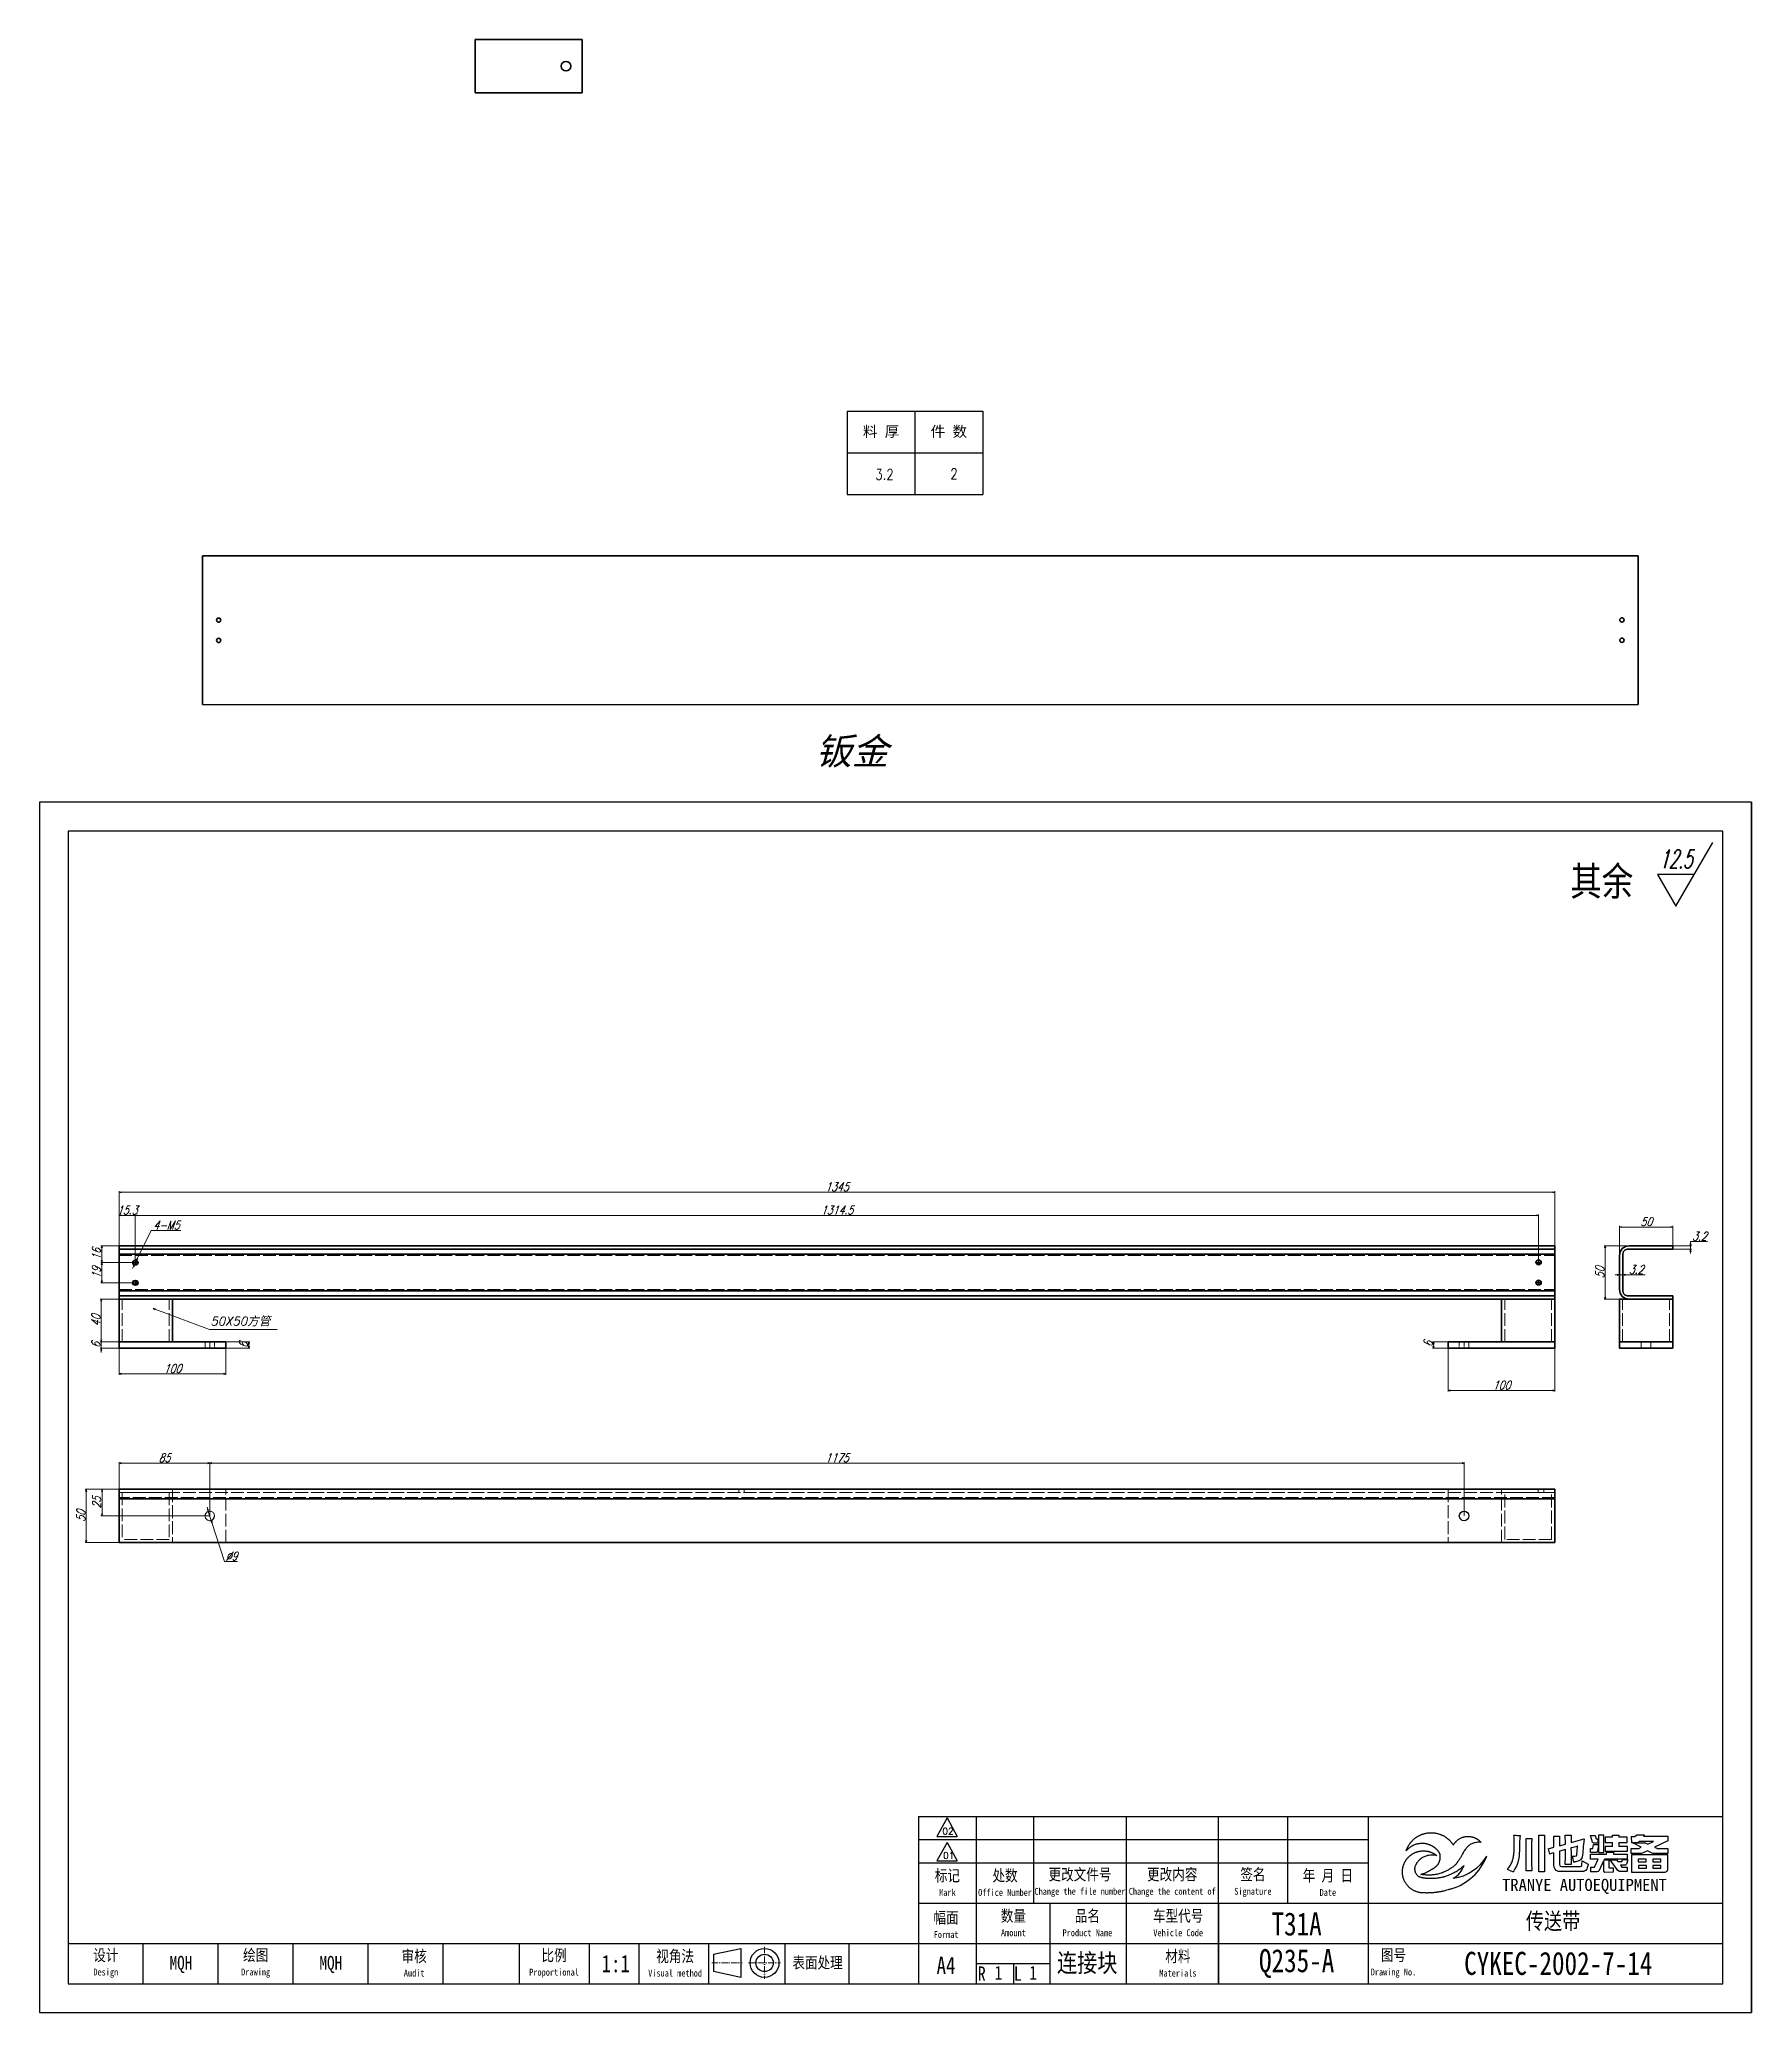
# Model space of a CAD drawing. Header units: millimetres. Extents: x -207971 to -130891, y -1492 to 21465.
# Drawn here: x -202998 to -201394, y 19398 to 21246 of the extents above; entities that cross this region are included whole.
import ezdxf
from ezdxf.enums import TextEntityAlignment as Align

# ---------------------------------------------------------------- set-up
doc = ezdxf.new("R2010")
doc.units = ezdxf.units.MM
doc.linetypes.add('DASHDOT', pattern=[18.5, 12, -3, 0.5, -3])
doc.linetypes.add('DASHED', pattern=[15, 12, -3])
doc.layers.add('Dim', color=3, linetype='Continuous')
for name, color, linetype, lineweight in [('标注线', 3, 'Continuous', 25), ('细实线', 4, 'Continuous', 25), ('细点划线', 1, 'DASHDOT', 20)]:
    doc.layers.add(name, color=color, linetype=linetype, lineweight=lineweight)
doc.styles.add('DIM', font='romans.shx', dxfattribs={"width": 0.8, "oblique": 20, "bigfont": 'bigfont.shx'})
doc.styles.add('DIM_FONT', font='romans.shx', dxfattribs={"oblique": 15})
doc.styles.get("Standard").update_dxf_attribs({"font": 'txt', "bigfont": 'gbcbig.shx'})
doc.styles.add('仿宋体', font='FSGB2312.ttf', dxfattribs={"width": 0.8, "height": 3.5})
doc.styles.add('宋体', font='', dxfattribs={"width": 0.8, "height": 5})
doc.styles.get('宋体').set_extended_font_data('SimSun')
doc.dimstyles.new('副本 KK4.0', dxfattribs={"dimtxt": 8, "dimasz": 2, "dimexe": 1, "dimexo": 0, "dimgap": 1, "dimtad": 1, "dimtoh": 1, "dimdec": 1, "dimdsep": 46, "dimtxsty": 'DIM', "dimblk": 'OPEN30', "dimcen": 0, "dimclrd": 3, "dimclre": 3, "dimclrt": 3, "dimazin": 2, "dimtfac": 1, "dimtdec": 1, "dimtmove": 0, "dimatfit": 3, "dimldrblk": 'OPEN30', "dimfxl": 0, "dimtolj": 1, "dimlwd": 20, "dimlwe": 20, "dimarcsym": 0})

msp = doc.modelspace()

# ---------------------------------------------------------------- texts
at = {"layer": '标注线', "color": 2, "attachment_point": 1, "style": 'DIM_FONT'}
for s, insert, char_height, width in [('{\\fSimSun|b0|i0|c134|p2;钣金}', (-202271.306, 20591.956), 25, 483.52432), ('50X50{\\fSimSun|b0|i0|c134|p2;方管}', (-202838.116, 20049.5), 8, 201.04213)]:
    msp.add_mtext(s, dxfattribs=dict(at, insert=insert, char_height=char_height, width=width))
at = {"layer": '细实线', "attachment_point": 5, "style": '宋体'}
for s, insert, char_height, width in [('T31A', (-201820.611, 19480.556), 21.6, 129.6), ('传送带', (-201580.419, 19482.588), 15.552, 371.15422), ('MQH', (-202865.75, 19442.729), 12.96, 77.76), ('MQH', (-202725.35, 19442.729), 12.96, 77.76), ('连接块', (-202016.76, 19443.332), 17.28, 103.68), ('Q235-A', (-201820.611, 19443.624), 21.6, 129.6), ('CYKEC-2002-7-14', (-201575.527, 19443.624), 21.6, 129.6), ('1', (-202099.924, 19434.961), 12.96, 54), ('1', (-202067.417, 19434.961), 12.96, 54)]:
    msp.add_mtext(s, dxfattribs=dict(at, insert=insert, char_height=char_height, width=width))

# ---------------------------------------------------------------- blocks, each defined once
blk = doc.blocks.new('BZ-MQH')
for p, q in [((-213949.02, 20874.59), (-214275.72, 20874.59)), ((-214275.72, 20874.59), (-214275.72, 20643.59)), ((-213949.02, 20643.59), (-213949.02, 20874.59)), ((-213949.02, 20874.59), (-213949.02, 20643.59)), ((-213954.52, 20869.09), (-214270.22, 20869.09)), ((-214270.22, 20869.09), (-214270.22, 20649.09)), ((-213954.52, 20649.09), (-213954.52, 20869.09)), ((-214107.97, 20680.99), (-214107.97, 20664.49)), ((-214102.53, 20680.75), (-214104.48, 20677.22)), ((-214102.53, 20680.75), (-214100.59, 20677.22)), ((-214104.48, 20677.22), (-214100.59, 20677.22)), ((-214102.53, 20676.07), (-214104.48, 20672.55)), ((-214102.53, 20676.07), (-214100.59, 20672.55)), ((-214104.48, 20672.55), (-214100.59, 20672.55)), ((-214107.97, 20664.49), (-214107.97, 20649.09)), ((-214270.22, 20656.79), (-214107.97, 20656.79)), ((-214255.92, 20649.09), (-214255.92, 20656.79)), ((-214241.62, 20649.09), (-214241.62, 20656.79)), ((-214227.32, 20649.09), (-214227.32, 20656.79)), ((-214213.02, 20649.09), (-214213.02, 20656.79)), ((-214198.72, 20649.09), (-214198.72, 20656.79)), ((-214170.76, 20649.09), (-214170.76, 20656.79)), ((-214161.32, 20649.09), (-214161.32, 20656.79)), ((-214148, 20649.09), (-214148, 20656.79)), ((-214121.3, 20656.79), (-214121.3, 20649.09)), ((-214270.22, 20649.09), (-213954.52, 20649.09)), ((-214275.72, 20643.59), (-213949.02, 20643.59))]:
    blk.add_line(p, q)
at = {"color": 3}
for p, q in [((-213994.37, 20677.45), (-213993.97, 20677.42)), ((-213994.35, 20677.06), (-213994.37, 20677.45)), ((-213994.34, 20676.54), (-213994.35, 20677.06)), ((-213994.35, 20674.27), (-213994.34, 20674.69)), ((-213994.33, 20676.02), (-213994.34, 20676.54)), ((-213994.34, 20674.69), (-213994.33, 20675.53)), ((-213994.33, 20675.62), (-213994.33, 20676.02)), ((-213994.33, 20675.53), (-213994.33, 20675.62)), ((-213993.97, 20677.42), (-213993.84, 20677.4)), ((-213993.84, 20677.4), (-213993.76, 20677.39)), ((-213993.76, 20677.39), (-213993.74, 20677.39)), ((-213993.74, 20677.39), (-213993.69, 20677.38)), ((-213993.69, 20677.38), (-213993.58, 20677.38)), ((-213993.58, 20677.38), (-213993.48, 20677.37)), ((-213993.48, 20677.37), (-213993.42, 20677.37)), ((-213993.42, 20677.37), (-213993.17, 20677.37)), ((-213993.31, 20674.57), (-213993.34, 20673.91)), ((-213993.3, 20674.79), (-213993.31, 20674.57)), ((-213993.29, 20675.65), (-213993.3, 20674.79)), ((-213993.28, 20675.87), (-213993.29, 20675.65)), ((-213993.27, 20676.31), (-213993.28, 20675.87)), ((-213993.25, 20676.68), (-213993.27, 20676.31)), ((-213993.22, 20676.96), (-213993.25, 20676.68)), ((-213993.17, 20677.37), (-213993.22, 20676.96)), ((-213992.06, 20676.78), (-213990.94, 20676.78)), ((-213990.98, 20676.05), (-213990.99, 20676)), ((-213990.99, 20676), (-213990.99, 20675.95)), ((-213990.99, 20675.97), (-213990.99, 20675.9)), ((-213990.99, 20675.95), (-213990.99, 20675.89)), ((-213990.99, 20675.9), (-213990.99, 20675.84)), ((-213990.99, 20675.89), (-213990.99, 20675.84)), ((-213990.99, 20675.84), (-213990.99, 20675.8)), ((-213990.99, 20675.84), (-213990.99, 20675.77)), ((-213990.99, 20675.8), (-213990.99, 20675.76)), ((-213990.99, 20675.77), (-213990.99, 20675.74)), ((-213990.99, 20675.76), (-213990.99, 20675.69)), ((-213990.99, 20675.76), (-213990.99, 20675.7)), ((-213990.99, 20675.74), (-213990.99, 20675.71)), ((-213990.99, 20675.71), (-213990.99, 20675.68)), ((-213990.99, 20675.7), (-213990.99, 20675.65)), ((-213990.99, 20675.69), (-213990.99, 20675.64)), ((-213990.99, 20675.68), (-213990.99, 20675.66)), ((-213990.99, 20675.66), (-213990.99, 20675.62)), ((-213990.99, 20675.62), (-213990.99, 20675.6)), ((-213990.99, 20675.6), (-213990.99, 20675.58)), ((-213990.99, 20675.58), (-213990.99, 20675.54)), ((-213990.99, 20675.54), (-213990.99, 20675.52)), ((-213990.99, 20675.52), (-213990.99, 20675.49)), ((-213990.99, 20675.49), (-213990.99, 20675.46)), ((-213990.99, 20675.46), (-213990.99, 20675.44)), ((-213990.99, 20675.44), (-213990.99, 20675.42)), ((-213990.99, 20675.42), (-213990.99, 20675.4)), ((-213990.99, 20675.4), (-213990.99, 20675.38)), ((-213990.99, 20675.38), (-213990.99, 20675.36)), ((-213990.99, 20675.36), (-213990.99, 20675.33)), ((-213990.99, 20675.33), (-213990.99, 20675.3)), ((-213990.99, 20675.3), (-213990.99, 20675.28)), ((-213990.99, 20675.28), (-213990.99, 20675.25)), ((-213990.99, 20675.25), (-213990.99, 20675.21)), ((-213990.99, 20675.21), (-213990.99, 20675.18)), ((-213990.99, 20675.18), (-213990.99, 20675.16)), ((-213990.99, 20675.16), (-213990.99, 20675.13)), ((-213990.99, 20675.13), (-213990.99, 20675.1)), ((-213990.99, 20675.1), (-213990.99, 20675.08)), ((-213990.99, 20675.08), (-213990.99, 20675.04)), ((-213990.99, 20675.04), (-213990.99, 20675)), ((-213990.99, 20675), (-213990.99, 20674.96)), ((-213990.99, 20674.96), (-213990.99, 20674.93)), ((-213990.99, 20674.93), (-213990.99, 20674.89)), ((-213990.99, 20674.89), (-213990.99, 20674.85)), ((-213990.99, 20674.85), (-213990.99, 20674.81)), ((-213990.99, 20674.81), (-213990.99, 20674.74)), ((-213990.99, 20674.74), (-213990.99, 20674.64)), ((-213990.99, 20674.64), (-213990.99, 20674.56)), ((-213990.99, 20674.56), (-213990.99, 20674.47)), ((-213990.99, 20674.47), (-213990.99, 20674.37)), ((-213990.99, 20674.37), (-213990.99, 20674.29)), ((-213990.97, 20676.36), (-213990.98, 20676.29)), ((-213990.98, 20676.29), (-213990.98, 20676.24)), ((-213990.98, 20676.24), (-213990.98, 20676.17)), ((-213990.98, 20676.17), (-213990.98, 20676.1)), ((-213990.98, 20676.1), (-213990.98, 20676.05)), ((-213990.96, 20676.49), (-213990.97, 20676.45)), ((-213990.97, 20676.45), (-213990.97, 20676.43)), ((-213990.97, 20676.43), (-213990.97, 20676.36)), ((-213990.94, 20676.78), (-213990.96, 20676.57)), ((-213990.96, 20676.57), (-213990.96, 20676.57)), ((-213990.96, 20676.57), (-213990.96, 20676.56)), ((-213990.96, 20676.56), (-213990.96, 20676.56)), ((-213990.96, 20676.56), (-213990.96, 20676.55)), ((-213990.96, 20676.55), (-213990.96, 20676.54)), ((-213990.96, 20676.54), (-213990.96, 20676.51)), ((-213990.96, 20676.51), (-213990.96, 20676.49)), ((-213989.64, 20677.44), (-213988.51, 20677.44)), ((-213989.62, 20677.23), (-213989.64, 20677.44)), ((-213989.62, 20677.19), (-213989.62, 20677.23)), ((-213989.61, 20677.07), (-213989.62, 20677.19)), ((-213989.6, 20676.97), (-213989.61, 20677.07)), ((-213989.6, 20676.93), (-213989.6, 20676.97)), ((-213989.6, 20676.91), (-213989.6, 20676.93)), ((-213989.6, 20676.89), (-213989.6, 20676.91)), ((-213989.6, 20676.91), (-213989.6, 20676.91)), ((-213989.6, 20676.86), (-213989.6, 20676.89)), ((-213989.6, 20676.76), (-213989.6, 20676.86)), ((-213989.59, 20676.59), (-213989.6, 20676.76)), ((-213989.59, 20676.03), (-213989.59, 20676.59)), ((-213989.59, 20674.47), (-213989.59, 20676.47)), ((-213989.59, 20672.63), (-213989.59, 20674.47)), ((-213988.55, 20676.51), (-213988.56, 20676.5)), ((-213988.56, 20676.5), (-213988.56, 20676.5)), ((-213988.56, 20676.5), (-213988.56, 20676.49)), ((-213988.56, 20676.49), (-213988.56, 20676.48)), ((-213988.56, 20676.48), (-213988.56, 20676.48)), ((-213988.56, 20676.48), (-213988.56, 20676.48)), ((-213988.56, 20676.48), (-213988.56, 20676.47)), ((-213988.56, 20676.47), (-213988.56, 20676.47)), ((-213988.56, 20676.47), (-213988.56, 20676.47)), ((-213988.56, 20676.47), (-213988.56, 20676.46)), ((-213988.56, 20676.46), (-213988.56, 20676.46)), ((-213988.56, 20676.46), (-213988.56, 20676.46)), ((-213988.56, 20676.46), (-213988.56, 20676.45)), ((-213988.56, 20676.45), (-213988.56, 20676.45)), ((-213988.56, 20676.45), (-213988.56, 20676.45)), ((-213988.56, 20676.45), (-213988.56, 20676.45)), ((-213988.56, 20676.45), (-213988.56, 20676.45)), ((-213988.56, 20676.45), (-213988.56, 20676.45)), ((-213988.56, 20676.45), (-213988.56, 20676.44)), ((-213988.56, 20676.44), (-213988.56, 20676.44)), ((-213988.56, 20676.44), (-213988.56, 20676.44)), ((-213988.56, 20676.44), (-213988.56, 20676.44)), ((-213988.56, 20676.44), (-213988.56, 20676.44)), ((-213988.56, 20676.44), (-213988.56, 20676.44)), ((-213988.56, 20676.44), (-213988.56, 20676.44)), ((-213988.56, 20676.44), (-213988.56, 20676.44)), ((-213988.56, 20676.44), (-213988.56, 20676.44)), ((-213988.56, 20676.44), (-213988.56, 20676.44)), ((-213988.56, 20676.44), (-213988.56, 20676.43)), ((-213988.56, 20676.43), (-213988.56, 20676.43)), ((-213988.56, 20676.43), (-213988.56, 20676.43)), ((-213988.56, 20676.43), (-213988.56, 20676.43)), ((-213988.56, 20676.43), (-213988.56, 20676.43)), ((-213988.56, 20676.43), (-213988.56, 20676.43)), ((-213988.56, 20676.43), (-213988.56, 20676.43)), ((-213988.56, 20676.43), (-213988.56, 20676.42)), ((-213988.56, 20676.42), (-213988.56, 20676.42)), ((-213988.56, 20676.42), (-213988.56, 20676.42)), ((-213988.56, 20676.42), (-213988.56, 20676.42)), ((-213988.56, 20676.42), (-213988.56, 20676.42)), ((-213988.56, 20676.42), (-213988.56, 20676.42)), ((-213988.56, 20676.42), (-213988.56, 20676.42)), ((-213988.56, 20676.42), (-213988.55, 20675.3)), ((-213988.55, 20675.3), (-213988.56, 20674.67)), ((-213988.56, 20674.67), (-213988.55, 20672.27)), ((-213988.54, 20676.83), (-213988.55, 20676.8)), ((-213988.55, 20676.8), (-213988.55, 20676.77)), ((-213988.55, 20676.77), (-213988.55, 20676.74)), ((-213988.55, 20676.74), (-213988.55, 20676.72)), ((-213988.55, 20676.72), (-213988.55, 20676.69)), ((-213988.55, 20676.69), (-213988.55, 20676.67)), ((-213988.55, 20676.67), (-213988.55, 20676.65)), ((-213988.55, 20676.65), (-213988.55, 20676.63)), ((-213988.55, 20676.63), (-213988.55, 20676.62)), ((-213988.55, 20676.62), (-213988.55, 20676.6)), ((-213988.55, 20676.6), (-213988.55, 20676.59)), ((-213988.55, 20676.59), (-213988.55, 20676.58)), ((-213988.55, 20676.58), (-213988.55, 20676.56)), ((-213988.55, 20676.56), (-213988.55, 20676.55)), ((-213988.55, 20676.55), (-213988.55, 20676.55)), ((-213988.55, 20676.55), (-213988.55, 20676.53)), ((-213988.55, 20676.53), (-213988.55, 20676.52)), ((-213988.55, 20676.52), (-213988.55, 20676.51)), ((-213988.53, 20677.03), (-213988.54, 20676.99)), ((-213988.54, 20676.99), (-213988.54, 20676.96)), ((-213988.54, 20676.96), (-213988.54, 20676.92)), ((-213988.54, 20676.92), (-213988.54, 20676.89)), ((-213988.54, 20676.89), (-213988.54, 20676.86)), ((-213988.54, 20676.86), (-213988.54, 20676.83)), ((-213988.51, 20677.44), (-213988.53, 20677.21)), ((-213988.53, 20677.21), (-213988.53, 20677.2)), ((-213988.53, 20677.2), (-213988.53, 20677.16)), ((-213988.53, 20677.16), (-213988.53, 20677.12)), ((-213988.53, 20677.12), (-213988.53, 20677.07)), ((-213988.53, 20677.07), (-213988.53, 20677.03)), ((-213987.82, 20674.84), (-213987.56, 20673.81)), ((-213987.01, 20676.51), (-213987.01, 20676.5)), ((-213986.75, 20677.23), (-213985.64, 20677.23)), ((-213985.66, 20676.71), (-213985.68, 20675.91)), ((-213985.68, 20675.91), (-213985.68, 20675.41)), ((-213985.68, 20675.41), (-213984.54, 20675.72)), ((-213985.68, 20675.41), (-213985.68, 20675.41)), ((-213985.65, 20676.97), (-213985.66, 20676.71)), ((-213985.64, 20677.23), (-213985.65, 20677.03)), ((-213985.65, 20677.03), (-213985.65, 20677.03)), ((-213985.65, 20677.03), (-213985.65, 20677.02)), ((-213985.65, 20677.02), (-213985.65, 20677.02)), ((-213985.65, 20677.02), (-213985.65, 20677.02)), ((-213985.65, 20677.02), (-213985.65, 20677.02)), ((-213985.65, 20677.02), (-213985.65, 20677.02)), ((-213985.65, 20677.02), (-213985.65, 20677.02)), ((-213985.65, 20677.02), (-213985.65, 20677.02)), ((-213985.65, 20677.02), (-213985.65, 20677.01)), ((-213985.65, 20677.01), (-213985.65, 20677)), ((-213985.65, 20677), (-213985.65, 20676.99)), ((-213985.65, 20676.99), (-213985.65, 20676.97)), ((-213984.57, 20677.2), (-213984.58, 20677.45)), ((-213984.58, 20677.45), (-213983.43, 20677.45)), ((-213984.57, 20677.11), (-213984.57, 20677.2)), ((-213984.56, 20676.87), (-213984.57, 20677.11)), ((-213984.55, 20676.35), (-213984.56, 20676.87)), ((-213984.54, 20676.05), (-213984.55, 20676.35)), ((-213984.54, 20675.72), (-213984.54, 20676.05)), ((-213983.46, 20676.97), (-213983.47, 20676.5)), ((-213983.47, 20676.03), (-213980.98, 20676.75)), ((-213983.47, 20676.5), (-213983.47, 20676.19)), ((-213983.47, 20676.19), (-213983.47, 20676.03)), ((-213983.45, 20677.17), (-213983.46, 20676.97)), ((-213983.44, 20677.23), (-213983.45, 20677.21)), ((-213983.45, 20677.21), (-213983.45, 20677.17)), ((-213983.43, 20677.45), (-213983.44, 20677.24)), ((-213983.44, 20677.24), (-213983.44, 20677.24)), ((-213983.44, 20677.24), (-213983.44, 20677.23)), ((-213983.44, 20677.23), (-213983.44, 20677.23)), ((-213981.2, 20674.51), (-213981.22, 20674.32)), ((-213981.18, 20674.75), (-213981.2, 20674.51)), ((-213981.16, 20675), (-213981.18, 20674.75)), ((-213981.13, 20675.36), (-213981.16, 20675)), ((-213981.11, 20675.65), (-213981.13, 20675.36)), ((-213980.98, 20676.75), (-213981.11, 20675.65)), ((-213995.66, 20670.94), (-213995.57, 20671.04)), ((-213995.66, 20670.94), (-213994.52, 20670.43)), ((-213995.57, 20671.04), (-213995.35, 20671.28)), ((-213995.35, 20671.28), (-213995.17, 20671.53)), ((-213995.17, 20671.53), (-213995.15, 20671.56)), ((-213995.15, 20671.56), (-213995.03, 20671.75)), ((-213995.03, 20671.75), (-213994.97, 20671.84)), ((-213994.97, 20671.84), (-213994.88, 20672.03)), ((-213994.88, 20672.03), (-213994.79, 20672.2)), ((-213994.79, 20672.2), (-213994.72, 20672.37)), ((-213994.72, 20672.37), (-213994.65, 20672.56)), ((-213994.65, 20672.56), (-213994.62, 20672.65)), ((-213994.62, 20672.65), (-213994.56, 20672.86)), ((-213994.56, 20672.86), (-213994.52, 20672.98)), ((-213994.52, 20672.98), (-213994.49, 20673.11)), ((-213994.37, 20670.66), (-213994.52, 20670.43)), ((-213994.49, 20673.11), (-213994.45, 20673.28)), ((-213994.45, 20673.28), (-213994.44, 20673.33)), ((-213994.44, 20673.33), (-213994.42, 20673.48)), ((-213994.42, 20673.48), (-213994.39, 20673.68)), ((-213994.39, 20673.68), (-213994.36, 20673.97)), ((-213994.16, 20671.02), (-213994.37, 20670.66)), ((-213994.36, 20673.97), (-213994.35, 20674.27)), ((-213993.88, 20671.56), (-213994.16, 20671.02)), ((-213993.76, 20671.82), (-213993.88, 20671.56)), ((-213993.55, 20672.47), (-213993.76, 20671.82)), ((-213993.38, 20673.42), (-213993.55, 20672.47)), ((-213993.34, 20673.91), (-213993.38, 20673.42)), ((-213990.99, 20674.29), (-213990.99, 20674.19)), ((-213990.99, 20674.19), (-213990.99, 20674.12)), ((-213990.99, 20674.12), (-213990.99, 20674.07)), ((-213990.99, 20674.07), (-213990.99, 20674.02)), ((-213990.99, 20674.02), (-213990.99, 20673.96)), ((-213990.99, 20673.96), (-213990.99, 20673.9)), ((-213990.99, 20673.9), (-213990.99, 20673.84)), ((-213990.99, 20673.84), (-213990.99, 20673.8)), ((-213989.64, 20670.42), (-213989.62, 20670.62)), ((-213989.62, 20670.76), (-213989.61, 20670.83)), ((-213989.62, 20670.69), (-213989.62, 20670.76)), ((-213989.62, 20670.67), (-213989.62, 20670.69)), ((-213989.62, 20670.62), (-213989.62, 20670.67)), ((-213989.61, 20670.91), (-213989.6, 20671.17)), ((-213989.61, 20670.83), (-213989.61, 20670.91)), ((-213989.6, 20671.17), (-213989.59, 20671.71)), ((-213989.59, 20671.71), (-213989.59, 20672.63)), ((-213988.55, 20671.77), (-213988.56, 20671.65)), ((-213988.56, 20671.65), (-213988.55, 20671.38)), ((-213988.55, 20672.27), (-213988.55, 20671.54)), ((-213988.55, 20671.38), (-213988.54, 20671.14)), ((-213988.54, 20671.14), (-213988.53, 20670.89)), ((-213988.53, 20670.89), (-213988.53, 20670.77)), ((-213988.53, 20670.77), (-213988.53, 20670.7)), ((-213988.53, 20670.7), (-213988.52, 20670.63)), ((-213988.52, 20670.63), (-213988.52, 20670.42)), ((-213983.27, 20673.43), (-213982.97, 20672.3)), ((-213982.87, 20672.32), (-213982.97, 20672.3)), ((-213982.82, 20672.32), (-213982.87, 20672.32)), ((-213982.76, 20672.34), (-213982.82, 20672.32)), ((-213982.56, 20672.38), (-213982.76, 20672.34)), ((-213982.37, 20672.42), (-213982.56, 20672.38)), ((-213982.01, 20672.52), (-213982.37, 20672.42)), ((-213981.75, 20672.65), (-213982.01, 20672.52)), ((-213981.63, 20672.73), (-213981.75, 20672.65)), ((-213981.41, 20673.05), (-213981.63, 20672.73)), ((-213981.39, 20673.13), (-213981.41, 20673.05)), ((-213981.38, 20673.17), (-213981.39, 20673.13)), ((-213981.36, 20673.25), (-213981.38, 20673.17)), ((-213981.33, 20673.4), (-213981.36, 20673.25)), ((-213981.31, 20673.47), (-213981.33, 20673.4)), ((-213981.32, 20672.55), (-213980.17, 20671.94)), ((-213981.3, 20673.5), (-213981.31, 20673.47)), ((-213981.29, 20673.57), (-213981.3, 20673.5)), ((-213981.24, 20674.13), (-213981.29, 20673.64)), ((-213981.29, 20673.64), (-213981.29, 20673.57)), ((-213981.23, 20674.26), (-213981.24, 20674.13)), ((-213981.22, 20674.29), (-213981.23, 20674.26)), ((-213981.22, 20674.32), (-213981.22, 20674.29)), ((-213988.52, 20670.42), (-213989.64, 20670.42))]:
    blk.add_line(p, q, dxfattribs=at)
for points in [[(-213992.02, 20674.43), (-213992.02, 20674.49), (-213992.02, 20674.61), (-213992.02, 20674.69), (-213992.02, 20674.78), (-213992.02, 20674.9), (-213992.02, 20675), (-213992.02, 20675.11), (-213992.02, 20675.26), (-213992.02, 20675.4), (-213992.02, 20675.55), (-213992.03, 20675.68), (-213992.03, 20675.82), (-213992.03, 20675.95), (-213992.03, 20676.06), (-213992.04, 20676.18), (-213992.04, 20676.32), (-213992.05, 20676.43), (-213992.06, 20676.56), (-213992.06, 20676.78)], [(-213990.99, 20673.8), (-213990.99, 20673.59), (-213990.99, 20673.49), (-213990.98, 20672.6), (-213990.99, 20672.06), (-213990.98, 20671.91), (-213990.99, 20671.59), (-213990.97, 20671.26), (-213990.97, 20671.09), (-213990.96, 20670.93), (-213990.96, 20670.86), (-213990.96, 20670.61), (-213992.06, 20670.61), (-213992.05, 20670.98), (-213992.05, 20671.02), (-213992.04, 20671.17), (-213992.04, 20671.29), (-213992.03, 20671.46), (-213992.03, 20671.61), (-213992.03, 20671.81), (-213992.03, 20672.06), (-213992.02, 20672.43), (-213992.03, 20672.8), (-213992.02, 20673.03), (-213992.02, 20673.2), (-213992.02, 20673.3), (-213992.02, 20673.4), (-213992.02, 20673.52), (-213992.02, 20673.61), (-213992.02, 20673.72), (-213992.02, 20673.81), (-213992.02, 20673.91), (-213992.02, 20673.96), (-213992.02, 20674.04), (-213992.02, 20674.12), (-213992.02, 20674.19), (-213992.02, 20674.26), (-213992.02, 20674.36), (-213992.02, 20674.44), (-213992.02, 20674.51)], [(-213987.82, 20674.84), (-213986.72, 20675.14), (-213986.72, 20675.79), (-213986.74, 20676.75), (-213986.75, 20677.23)], [(-213983.47, 20673.4), (-213983.47, 20673.26), (-213983.47, 20672.94), (-213983.46, 20672.58), (-213983.45, 20672.23), (-213983.44, 20671.85), (-213984.58, 20671.85), (-213984.57, 20672.05), (-213984.57, 20672.05), (-213984.57, 20672.05), (-213984.57, 20672.08), (-213984.57, 20672.26), (-213984.55, 20672.93), (-213984.55, 20673.44), (-213984.54, 20674.7), (-213985.68, 20674.39), (-213985.68, 20671.93), (-213985.68, 20671.89), (-213985.63, 20671.65), (-213985.51, 20671.52), (-213985.27, 20671.45), (-213981.69, 20671.45), (-213981.45, 20671.53), (-213981.45, 20671.53), (-213981.41, 20671.71), (-213981.38, 20671.99), (-213981.34, 20672.34), (-213981.32, 20672.55)], [(-213983.27, 20673.43), (-213983.25, 20673.43), (-213983.25, 20673.43), (-213983.25, 20673.43), (-213983.25, 20673.43), (-213983.25, 20673.43), (-213983.25, 20673.43), (-213983.25, 20673.43), (-213983.25, 20673.43), (-213983.24, 20673.43), (-213983.22, 20673.43), (-213983.16, 20673.43), (-213982.98, 20673.44), (-213982.76, 20673.44), (-213982.47, 20673.48), (-213982.44, 20673.49), (-213982.35, 20673.67), (-213982.27, 20674.51), (-213982.21, 20675.21), (-213982.2, 20675.35), (-213982.24, 20675.34), (-213982.58, 20675.24), (-213983.31, 20675.05), (-213983.48, 20675), (-213983.47, 20674.04), (-213983.47, 20673.4)], [(-213980.17, 20671.94), (-213980.24, 20671.6), (-213980.36, 20671.19), (-213980.47, 20670.93), (-213980.49, 20670.88), (-213980.62, 20670.72), (-213980.69, 20670.68), (-213980.93, 20670.56), (-213980.99, 20670.55), (-213981.04, 20670.54), (-213981.35, 20670.49), (-213981.38, 20670.49), (-213981.62, 20670.48), (-213985.56, 20670.48), (-213985.94, 20670.53), (-213985.98, 20670.55), (-213986.28, 20670.69), (-213986.3, 20670.72), (-213986.52, 20670.96), (-213986.66, 20671.31), (-213986.72, 20671.73), (-213986.72, 20674.08), (-213987.24, 20673.92), (-213987.56, 20673.81)]]:
    blk.add_lwpolyline(points, dxfattribs=at)
for centre, radius, start, end in [((-214009.39, 20677.36), 10.61, 286.7692, 338.3333), ((-214009.39, 20677.36), 10.61, 286.7692, 338.3333), ((-214007.18, 20678.07), 8.94, 277.9786, 328.8443), ((-214008.42, 20673.41), 4.88, 300.6434, 338.8396)]:
    blk.add_arc(centre, radius, start, end, dxfattribs=at)
for points, knots in [([(-214006.33, 20667.2), (-214006.43, 20667.17), (-214006.63, 20667.1), (-214007.02, 20666.98), (-214007.34, 20666.88), (-214007.73, 20666.78), (-214007.96, 20666.73), (-214008.19, 20666.68), (-214008.49, 20666.62), (-214008.73, 20666.58), (-214009.04, 20666.54), (-214009.37, 20666.49), (-214009.62, 20666.47), (-214009.96, 20666.44), (-214010.18, 20666.43), (-214010.45, 20666.41), (-214010.65, 20666.41), (-214010.81, 20666.41), (-214010.99, 20666.4), (-214011.18, 20666.41), (-214011.39, 20666.41), (-214011.66, 20666.43), (-214011.92, 20666.44), (-214012.16, 20666.46), (-214012.4, 20666.5), (-214012.56, 20666.53), (-214012.79, 20666.59), (-214012.97, 20666.66), (-214013.19, 20666.74), (-214013.39, 20666.83), (-214013.63, 20666.96), (-214013.82, 20667.07), (-214013.99, 20667.19), (-214014.17, 20667.33), (-214014.34, 20667.47), (-214014.49, 20667.62), (-214014.63, 20667.77), (-214014.77, 20667.93), (-214014.89, 20668.09), (-214015, 20668.26), (-214015.11, 20668.43), (-214015.2, 20668.6), (-214015.29, 20668.78), (-214015.36, 20668.94), (-214015.42, 20669.1), (-214015.47, 20669.24), (-214015.51, 20669.4), (-214015.55, 20669.55), (-214015.58, 20669.7), (-214015.61, 20669.87), (-214015.63, 20670.05), (-214015.64, 20670.24), (-214015.65, 20670.45), (-214015.64, 20670.63), (-214015.63, 20670.8), (-214015.61, 20670.98), (-214015.58, 20671.16), (-214015.54, 20671.36), (-214015.5, 20671.52), (-214015.42, 20671.76), (-214015.37, 20671.91), (-214015.3, 20672.07), (-214015.23, 20672.22), (-214015.16, 20672.36), (-214015.08, 20672.49), (-214015.02, 20672.6), (-214014.94, 20672.72), (-214014.83, 20672.86), (-214014.72, 20673), (-214014.62, 20673.12), (-214014.51, 20673.24), (-214014.4, 20673.34), (-214014.24, 20673.49), (-214014.08, 20673.62), (-214013.92, 20673.73), (-214013.82, 20673.8), (-214013.68, 20673.89), (-214013.5, 20673.99), (-214013.32, 20674.08), (-214013.13, 20674.16), (-214012.96, 20674.23), (-214012.84, 20674.27), (-214012.69, 20674.31), (-214012.53, 20674.35), (-214012.33, 20674.39), (-214012.12, 20674.42), (-214011.94, 20674.44), (-214011.74, 20674.45), (-214011.54, 20674.45), (-214011.29, 20674.44), (-214011.06, 20674.41), (-214010.88, 20674.38), (-214010.72, 20674.34), (-214010.57, 20674.32), (-214010.42, 20674.26), (-214010.29, 20674.22), (-214010.19, 20674.18), (-214010.03, 20674.12), (-214009.89, 20674.05), (-214009.77, 20673.99), (-214009.68, 20673.94), (-214009.59, 20673.89), (-214009.5, 20673.83), (-214009.41, 20673.78), (-214009.36, 20673.74), (-214009.31, 20673.71), (-214009.24, 20673.66), (-214009.19, 20673.62), (-214009.13, 20673.57), (-214009.08, 20673.53)], [3929.911695, 3929.911695, 3929.911695, 3929.911695, 3965.251997, 3996.025764, 4058.21001, 4087.996669, 4121.686025, 4149.818504, 4175.482741, 4208.339946, 4237.982306, 4264.01656, 4319.444623, 4347.117583, 4367.230935, 4401.286443, 4422.148275, 4439.337667, 4456.916206, 4476.473922, 4501.380226, 4523.424149, 4564.25259, 4591.670766, 4613.252264, 4633.752188, 4649.096958, 4683.191528, 4697.821973, 4727.060159, 4751.195265, 4778.387782, 4803.115383, 4823.594778, 4848.513636, 4870.548159, 4891.695867, 4913.397241, 4936.224586, 4959.48708, 4978.72065, 5001.323686, 5024.293898, 5043.07028, 5064.845337, 5080.083432, 5094.062053, 5116.916987, 5134.306269, 5152.769457, 5170.722413, 5197.111833, 5216.244089, 5237.638277, 5259.307665, 5273.066358, 5301.889422, 5319.308373, 5340.788225, 5368.412779, 5389.401534, 5407.142622, 5425.425324, 5441.323558, 5464.1411, 5477.361688, 5489.605443, 5505.332199, 5524.482895, 5548.503439, 5562.136547, 5578.221027, 5599.034541, 5634.232695, 5647.991678, 5659.995825, 5676.705143, 5700.02574, 5724.156128, 5752.712683, 5767.372128, 5781.593717, 5796.869249, 5819.409493, 5834.197198, 5862.90451, 5882.973429, 5900.248322, 5924.810166, 5954.450141, 5980.99743, 6002.053283, 6015.501592, 6036.64637, 6052.091626, 6068.500433, 6082.270815, 6100.114686, 6122.169126, 6136.102864, 6145.558272, 6156.538419, 6167.87232, 6180.225642, 6191.873621, 6202.087501, 6212.342323, 6219.125243, 6229.65758, 6229.65758, 6229.65758, 6229.65758]), ([(-214014.94, 20674.44), (-214014.94, 20674.45), (-214014.88, 20674.58), (-214014.84, 20674.69), (-214014.77, 20674.86), (-214014.7, 20675.02), (-214014.64, 20675.15), (-214014.56, 20675.3), (-214014.47, 20675.46), (-214014.39, 20675.6), (-214014.28, 20675.76), (-214014.2, 20675.87), (-214014.14, 20675.95), (-214014.05, 20676.06), (-214013.96, 20676.17), (-214013.87, 20676.27), (-214013.76, 20676.39), (-214013.63, 20676.52), (-214013.49, 20676.65), (-214013.38, 20676.75), (-214013.25, 20676.85), (-214013.1, 20676.97), (-214012.95, 20677.07), (-214012.8, 20677.16), (-214012.63, 20677.26), (-214012.48, 20677.35), (-214012.31, 20677.43), (-214012.19, 20677.48), (-214012.02, 20677.56), (-214011.88, 20677.61), (-214011.71, 20677.67), (-214011.58, 20677.71), (-214011.4, 20677.76), (-214011.17, 20677.81), (-214010.9, 20677.86), (-214010.68, 20677.89), (-214010.47, 20677.9), (-214010.29, 20677.91), (-214010.09, 20677.91), (-214009.89, 20677.91), (-214009.71, 20677.89), (-214009.54, 20677.87), (-214009.37, 20677.85), (-214009.14, 20677.81), (-214008.89, 20677.75), (-214008.64, 20677.67), (-214008.41, 20677.59), (-214008.24, 20677.53), (-214008.01, 20677.42), (-214007.89, 20677.36), (-214007.73, 20677.28), (-214007.55, 20677.17), (-214007.43, 20677.09), (-214007.29, 20677), (-214007.14, 20676.89), (-214007.02, 20676.8), (-214006.93, 20676.72), (-214006.79, 20676.6), (-214006.68, 20676.49), (-214006.56, 20676.37), (-214006.45, 20676.25), (-214006.34, 20676.13), (-214006.23, 20675.99), (-214006.14, 20675.87), (-214006.06, 20675.76), (-214006, 20675.67), (-214005.93, 20675.56), (-214005.93, 20675.56), (-214005.93, 20675.56)], [35.108024, 35.108024, 35.108024, 35.108024, 35.218126, 35.434928, 35.67466, 35.929204, 36.105223, 36.307614, 36.510709, 36.843388, 37.03131, 37.22957, 37.407039, 37.579795, 37.765882, 37.910296, 38.165232, 38.45242, 38.604655, 38.837645, 39.053203, 39.324256, 39.499783, 39.787063, 39.990147, 40.300635, 40.425212, 40.707392, 40.898186, 41.141731, 41.308118, 41.488238, 41.739059, 42.054797, 42.436785, 42.717731, 42.963028, 43.224914, 43.493523, 43.732411, 43.940977, 44.1945, 44.407195, 44.690306, 45.195342, 45.562036, 45.777731, 46.044194, 46.361671, 46.591657, 46.776271, 47.072593, 47.27435, 47.496482, 47.747907, 47.987398, 48.154842, 48.29747, 48.578571, 48.781662, 48.991899, 49.255873, 49.432303, 49.634005, 49.806929, 49.983459, 50.101051, 50.130419, 50.130419, 50.130419, 50.130419]), ([(-214012.12, 20669.96), (-214012.04, 20669.98), (-214011.96, 20670.01), (-214011.88, 20670.03), (-214011.73, 20670.08), (-214011.62, 20670.12), (-214011.5, 20670.16), (-214011.32, 20670.23), (-214011.14, 20670.31), (-214010.95, 20670.4), (-214010.79, 20670.49), (-214010.65, 20670.56), (-214010.52, 20670.64), (-214010.38, 20670.73), (-214010.27, 20670.8), (-214010.15, 20670.88), (-214010.08, 20670.9), (-214009.96, 20670.99), (-214009.83, 20671.04), (-214009.74, 20671.11), (-214009.64, 20671.17), (-214009.53, 20671.24), (-214009.44, 20671.3), (-214009.34, 20671.38), (-214009.23, 20671.47), (-214009.16, 20671.54), (-214009.06, 20671.63), (-214008.99, 20671.71), (-214008.91, 20671.82), (-214008.83, 20671.93), (-214008.74, 20672.07), (-214008.68, 20672.17), (-214008.61, 20672.32), (-214008.56, 20672.45), (-214008.52, 20672.59), (-214008.48, 20672.72), (-214008.44, 20672.89), (-214008.43, 20673.01), (-214008.41, 20673.13), (-214008.41, 20673.26), (-214008.41, 20673.38), (-214008.42, 20673.55), (-214008.44, 20673.69), (-214008.47, 20673.83), (-214008.51, 20673.95), (-214008.57, 20674.08), (-214008.66, 20674.22), (-214008.73, 20674.31), (-214008.81, 20674.41), (-214008.87, 20674.49), (-214008.97, 20674.6), (-214009.07, 20674.7), (-214009.15, 20674.77), (-214009.22, 20674.84), (-214009.29, 20674.9), (-214009.39, 20674.99), (-214009.49, 20675.06), (-214009.59, 20675.14), (-214009.71, 20675.21), (-214009.81, 20675.28), (-214009.94, 20675.35), (-214010.07, 20675.42), (-214010.2, 20675.49), (-214010.34, 20675.55), (-214010.48, 20675.6), (-214010.62, 20675.66), (-214010.81, 20675.71), (-214010.98, 20675.76), (-214011.18, 20675.8), (-214011.36, 20675.83), (-214011.58, 20675.85), (-214011.79, 20675.86), (-214011.99, 20675.86), (-214012.23, 20675.85), (-214012.45, 20675.82), (-214012.66, 20675.78), (-214012.89, 20675.73), (-214013.12, 20675.67), (-214013.34, 20675.59), (-214013.54, 20675.5), (-214013.73, 20675.41), (-214013.88, 20675.33), (-214014.06, 20675.22), (-214014.23, 20675.1), (-214014.39, 20674.97), (-214014.56, 20674.83), (-214014.68, 20674.72), (-214014.83, 20674.56), (-214014.88, 20674.51), (-214014.93, 20674.45), (-214014.93, 20674.45), (-214014.94, 20674.44)], [17.542293, 17.542293, 17.542293, 17.542293, 17.65159, 17.854593, 18.013116, 18.149611, 18.313542, 18.544521, 18.875541, 19.079753, 19.34871, 19.57107, 19.765371, 19.983351, 20.193247, 20.281163, 20.42726, 20.596686, 20.762703, 20.956917, 21.130626, 21.293146, 21.451465, 21.636197, 21.766917, 21.928679, 22.055634, 22.213438, 22.378953, 22.532136, 22.742568, 22.888258, 23.049376, 23.303136, 23.447741, 23.617055, 23.863418, 24.003866, 24.132193, 24.382297, 24.560997, 24.701644, 24.937616, 25.128607, 25.285694, 25.439113, 25.684211, 25.864184, 26.03457, 26.229648, 26.350982, 26.564352, 26.701032, 26.868815, 26.996982, 27.159016, 27.333878, 27.474015, 27.637445, 27.790842, 27.945295, 28.197985, 28.44143, 28.606434, 28.801527, 29.033546, 29.215964, 29.507831, 29.728543, 29.982851, 30.225595, 30.579106, 30.820104, 31.114203, 31.387581, 31.698556, 31.940777, 32.272504, 32.555805, 32.966694, 33.064518, 33.29302, 33.53118, 33.855824, 34.107556, 34.33513, 34.620369, 34.85826, 35.024053, 35.099152, 35.107393, 35.107393, 35.107393, 35.107393]), ([(-214000.6, 20676.05), (-214001.24, 20676.11), (-214001.71, 20676.05), (-214002.24, 20675.89), (-214002.85, 20675.57), (-214003.24, 20675.24), (-214003.6, 20674.79), (-214003.95, 20674.32), (-214004.19, 20673.85), (-214004.43, 20673.33), (-214004.71, 20672.93), (-214004.9, 20672.64), (-214005.15, 20672.31), (-214005.35, 20671.99), (-214005.67, 20671.64), (-214006.1, 20671.31), (-214006.6, 20670.96), (-214007.14, 20670.66), (-214007.57, 20670.45), (-214007.96, 20670.29), (-214008.32, 20670.17), (-214008.69, 20670.06), (-214009.07, 20669.97), (-214009.42, 20669.9), (-214009.78, 20669.86), (-214010.1, 20669.83), (-214010.4, 20669.81), (-214010.67, 20669.81), (-214010.95, 20669.82), (-214011.22, 20669.84), (-214011.54, 20669.87), (-214011.74, 20669.9), (-214011.91, 20669.92), (-214012.01, 20669.94), (-214012.08, 20669.96), (-214012.12, 20669.96)], [0, 0, 0, 0, 0.745276, 1.596, 2.353849, 3.042713, 3.690997, 4.509815, 5.077403, 5.784929, 6.578362, 7.01476, 7.418285, 7.913463, 8.572137, 9.198647, 10.204965, 10.904053, 11.649189, 12.126625, 12.536093, 13.104049, 13.629664, 14.010251, 14.4747, 14.919286, 15.28553, 15.653757, 15.929166, 16.396996, 16.790652, 17.077894, 17.30758, 17.440224, 17.51261, 17.51261, 17.51261, 17.51261]), ([(-214005.93, 20675.56), (-214005.91, 20675.6), (-214005.83, 20675.73), (-214005.75, 20675.85), (-214005.64, 20676), (-214005.53, 20676.13), (-214005.41, 20676.26), (-214005.27, 20676.39), (-214005.09, 20676.54), (-214004.9, 20676.68), (-214004.65, 20676.82), (-214004.44, 20676.93), (-214004.25, 20677.01), (-214004.09, 20677.06), (-214003.9, 20677.12), (-214003.73, 20677.16), (-214003.55, 20677.18), (-214003.41, 20677.2), (-214003.22, 20677.21), (-214003.04, 20677.21), (-214002.84, 20677.2), (-214002.65, 20677.18), (-214002.41, 20677.14), (-214002.25, 20677.09), (-214002.08, 20677.04), (-214001.92, 20676.98), (-214001.8, 20676.93), (-214001.67, 20676.87), (-214001.55, 20676.81), (-214001.46, 20676.76), (-214001.38, 20676.71), (-214001.25, 20676.62), (-214001.16, 20676.56), (-214001.09, 20676.5), (-214001.04, 20676.46), (-214000.6, 20676.05)], [50.130919, 50.130919, 50.130919, 50.130919, 50.298515, 50.529584, 50.8183, 50.989168, 51.193894, 51.496856, 51.723103, 52.113679, 52.43685, 52.813462, 53.028851, 53.250312, 53.479983, 53.786178, 53.956042, 54.169503, 54.386611, 54.65758, 54.867186, 55.175514, 55.421867, 55.625039, 55.870292, 56.086155, 56.25521, 56.396766, 56.611281, 56.761813, 56.882559, 57.009954, 57.104888, 57.202159, 57.258884, 57.258884, 57.258884, 57.258884]), ([(-214009.08, 20673.53), (-214009.27, 20673.58), (-214009.57, 20673.65), (-214009.99, 20673.65), (-214010.4, 20673.63), (-214010.87, 20673.55), (-214011.31, 20673.4), (-214011.65, 20673.24), (-214011.93, 20673.08), (-214012.21, 20672.88), (-214012.51, 20672.63), (-214012.72, 20672.37), (-214012.9, 20672.13), (-214013.04, 20671.92), (-214013.12, 20671.76), (-214013.23, 20671.55), (-214013.28, 20671.31), (-214013.31, 20671.14), (-214013.31, 20670.88), (-214013.29, 20670.72), (-214013.26, 20670.57), (-214013.22, 20670.44), (-214013.17, 20670.31), (-214013.09, 20670.16), (-214012.99, 20669.99), (-214012.87, 20669.85), (-214012.76, 20669.74), (-214012.63, 20669.63), (-214012.49, 20669.54), (-214012.3, 20669.46), (-214012.14, 20669.42), (-214012.02, 20669.39), (-214011.88, 20669.37), (-214011.73, 20669.34), (-214011.57, 20669.32), (-214011.37, 20669.29), (-214011.24, 20669.27), (-214011.07, 20669.25), (-214010.92, 20669.24), (-214010.77, 20669.23), (-214010.59, 20669.22), (-214010.41, 20669.21), (-214010.22, 20669.21), (-214010.05, 20669.21), (-214009.9, 20669.21), (-214009.74, 20669.21), (-214009.56, 20669.23), (-214009.32, 20669.25), (-214009.12, 20669.27), (-214008.88, 20669.3), (-214008.71, 20669.32), (-214008.5, 20669.36), (-214008.24, 20669.41), (-214008.01, 20669.46), (-214007.76, 20669.52), (-214007.52, 20669.59), (-214007.16, 20669.7), (-214006.89, 20669.8), (-214006.57, 20669.93), (-214006.27, 20670.06), (-214005.99, 20670.19), (-214005.61, 20670.4), (-214005.15, 20670.67), (-214004.69, 20670.99), (-214004.41, 20671.2), (-214004.23, 20671.35), (-214004.09, 20671.47), (-214003.88, 20671.65)], [0, 0, 0, 0, 66.281193, 99.345928, 138.588314, 199.134777, 257.099757, 292.931742, 321.72795, 364.398706, 407.272996, 448.445341, 483.916612, 505.465289, 524.457422, 554.184883, 577.454685, 617.543899, 633.901658, 651.862788, 668.187844, 682.322706, 696.194721, 721.550299, 749.051415, 766.735442, 779.115848, 796.999933, 819.027033, 837.88856, 853.200039, 866.471428, 882.922906, 899.319446, 918.571686, 937.820212, 956.883336, 976.083892, 991.921647, 1009.804259, 1027.876339, 1050.005586, 1070.601049, 1089.338635, 1104.778299, 1119.033194, 1146.133276, 1161.901206, 1200.292728, 1213.481515, 1230.563059, 1258.065867, 1288.950141, 1307.351901, 1335.564444, 1361.347455, 1393.208418, 1444.469791, 1475.12126, 1508.185671, 1536.215694, 1573.549795, 1667.547913, 1710.19249, 1752.663845, 1782.220569, 1792.196969, 1792.196969, 1792.196969, 1792.196969])]:
    blk.add_open_spline(points, degree=3, knots=knots, dxfattribs=at)
at = {"layer": 'Dim'}
for p, q in [((-213979.76, 20677.39), (-213978.84, 20677.39)), ((-213979.37, 20676.13), (-213979.76, 20677.39)), ((-213979.76, 20674.12), (-213979.76, 20674.91)), ((-213979.76, 20674.91), (-213979.29, 20674.91)), ((-213979.2, 20675.92), (-213979.37, 20676.13)), ((-213979.29, 20674.91), (-213979.18, 20675.68)), ((-213978.37, 20675.92), (-213979.2, 20675.92)), ((-213979.18, 20675.68), (-213978.23, 20675.65)), ((-213978.84, 20677.39), (-213978.67, 20676.74)), ((-213978.67, 20676.74), (-213978.37, 20676.74)), ((-213978.39, 20674.36), (-213978.61, 20674.12)), ((-213978.23, 20675.65), (-213978.39, 20674.36)), ((-213978.37, 20676.74), (-213978.37, 20675.92)), ((-213971.28, 20677.11), (-213971.97, 20677.1)), ((-213971.97, 20677.1), (-213971.95, 20676.06)), ((-213971.97, 20673.94), (-213971.97, 20674.93)), ((-213971.97, 20674.93), (-213970.5, 20674.93)), ((-213971.95, 20676.06), (-213970.62, 20676.07)), ((-213971.65, 20675.96), (-213969.3, 20675.96)), ((-213970.09, 20675.13), (-213971.65, 20675.96)), ((-213970.94, 20677.46), (-213971.28, 20677.11)), ((-213969.46, 20677.46), (-213970.94, 20677.46)), ((-213970.62, 20676.07), (-213970.46, 20676.26)), ((-213970.5, 20674.93), (-213970.09, 20675.13)), ((-213967.73, 20676.26), (-213970.46, 20676.26)), ((-213968.88, 20674.48), (-213970, 20673.94)), ((-213969.65, 20677.24), (-213969.46, 20677.46)), ((-213969.65, 20677.24), (-213969.65, 20677.24)), ((-213969.65, 20677.24), (-213964.97, 20677.24)), ((-213969.3, 20675.96), (-213968.82, 20675.74)), ((-213967.99, 20674), (-213968.88, 20674.48)), ((-213968.82, 20675.74), (-213967.73, 20676.26)), ((-213964.97, 20676.36), (-213967.52, 20675.14)), ((-213967.52, 20675.14), (-213967.12, 20674.96)), ((-213967.12, 20674.96), (-213967, 20674.92)), ((-213967, 20674.92), (-213965.01, 20674.92)), ((-213965.01, 20674.92), (-213965.01, 20673.95)), ((-213964.97, 20677.24), (-213964.97, 20676.36)), ((-213978.61, 20674.12), (-213979.76, 20674.12)), ((-213979.73, 20671.34), (-213978.96, 20671.34)), ((-213979.73, 20671.34), (-213979.73, 20670.48)), ((-213978.96, 20671.34), (-213978.27, 20672.89)), ((-213978.25, 20670.58), (-213978.06, 20670.78)), ((-213978.06, 20670.78), (-213977.23, 20672.59)), ((-213977.24, 20670.88), (-213977.23, 20672.59)), ((-213977.19, 20670.56), (-213977.24, 20670.88)), ((-213977.17, 20672.73), (-213977.09, 20672.89)), ((-213977.17, 20672.73), (-213976.24, 20672.72)), ((-213976.24, 20672.72), (-213976.26, 20671.25)), ((-213976.26, 20671.25), (-213976.19, 20671.21)), ((-213976.19, 20671.21), (-213975.44, 20671.23)), ((-213976.02, 20672.72), (-213974.79, 20672.72)), ((-213974.54, 20670.67), (-213976.02, 20672.72)), ((-213975.44, 20671.23), (-213975.42, 20670.37)), ((-213974.79, 20672.72), (-213974.54, 20672.39)), ((-213974.54, 20672.39), (-213974.54, 20672.39)), ((-213974.54, 20672.39), (-213973.8, 20672.39)), ((-213974.2, 20670.5), (-213974.54, 20670.67)), ((-213974.05, 20671.71), (-213973.79, 20671.34)), ((-213973.09, 20671.7), (-213974.05, 20671.71)), ((-213973.8, 20672.39), (-213973.69, 20672.49)), ((-213973.79, 20671.34), (-213972.77, 20671.34)), ((-213973.69, 20672.49), (-213973.66, 20672.77)), ((-213973.66, 20672.77), (-213972.65, 20672.74)), ((-213972.89, 20671.93), (-213973.09, 20671.7)), ((-213972.65, 20672.74), (-213972.89, 20671.93)), ((-213972.77, 20671.34), (-213972.77, 20670.5)), ((-213970, 20673.94), (-213971.97, 20673.94)), ((-213967.78, 20673.95), (-213967.99, 20674)), ((-213965.01, 20673.95), (-213967.78, 20673.95)), ((-213979.73, 20670.48), (-213978.49, 20670.48)), ((-213978.49, 20670.48), (-213978.25, 20670.58)), ((-213977.01, 20670.34), (-213977.19, 20670.56)), ((-213975.42, 20670.37), (-213977.01, 20670.34)), ((-213972.77, 20670.5), (-213974.2, 20670.5))]:
    blk.add_line(p, q, dxfattribs=at)
at = {"layer": 'Dim', "ltscale": 2}
blk.add_lwpolyline([(-213959.94, 20860.83), (-213966.98, 20860.83), (-213963.46, 20854.73), (-213956.42, 20866.92)], dxfattribs=at)
at = {"layer": 'Dim'}
for points in [[(-213978.2, 20674.13), (-213977.21, 20674.13), (-213977.21, 20677.44), (-213978.2, 20677.44)], [(-213970.63, 20672.38), (-213969.1, 20672.38), (-213969.1, 20672.89), (-213970.63, 20672.89)], [(-213970.62, 20671.15), (-213969.09, 20671.15), (-213969.09, 20671.66), (-213970.62, 20671.66)], [(-213967.86, 20672.38), (-213966.33, 20672.38), (-213966.33, 20672.89), (-213967.86, 20672.89)], [(-213967.86, 20671.15), (-213966.33, 20671.15), (-213966.33, 20671.66), (-213967.86, 20671.66)]]:
    blk.add_lwpolyline(points, close=True, dxfattribs=at)
for points in [[(-213975.56, 20677.09), (-213976.98, 20677.09), (-213976.98, 20676.06), (-213975.56, 20676.06)], [(-213975.56, 20675.26), (-213976.98, 20675.26), (-213976.98, 20674.39), (-213972.71, 20674.39), (-213972.71, 20675.26), (-213974.36, 20675.26)], [(-213975.56, 20677.09), (-213975.56, 20677.47), (-213974.36, 20677.47), (-213974.36, 20677.09)], [(-213975.56, 20675.26), (-213975.56, 20676.06)], [(-213974.36, 20676.06), (-213972.75, 20676.06), (-213972.75, 20677.09), (-213974.36, 20677.09)], [(-213974.36, 20676.06), (-213974.36, 20675.26)], [(-213978.27, 20672.89), (-213979.75, 20672.89), (-213979.75, 20673.82), (-213976.73, 20673.82)], [(-213975.38, 20673.82), (-213972.74, 20673.82), (-213972.74, 20672.89), (-213977.09, 20672.89)], [(-213976.73, 20673.82), (-213976.73, 20674.21), (-213975.38, 20674.21), (-213975.38, 20673.82)], [(-213964.99, 20670.91), (-213964.99, 20673.71), (-213971.93, 20673.71), (-213971.93, 20670.37), (-213965.55, 20670.37)]]:
    blk.add_lwpolyline(points, dxfattribs=at)
blk.add_arc((-213965.72, 20671.11), 0.754, 282.6943, 344.275, dxfattribs=at)
at = {"layer": '标注线'}
for p, q in [((-214107.97, 20680.99), (-213954.52, 20680.99)), ((-214096.97, 20680.99), (-214096.97, 20664.49)), ((-214085.97, 20664.49), (-214085.97, 20680.99)), ((-214068.37, 20680.99), (-214068.37, 20664.49)), ((-214050.77, 20664.49), (-214050.77, 20680.99)), ((-214037.57, 20680.99), (-214037.57, 20664.49)), ((-214022.17, 20680.99), (-214022.17, 20649.09)), ((-214107.97, 20676.59), (-214022.17, 20676.59)), ((-214107.97, 20672.19), (-214022.17, 20672.19)), ((-214107.97, 20664.49), (-213954.52, 20664.49)), ((-214096.97, 20664.49), (-214096.97, 20649.09)), ((-214082.91, 20664.49), (-214082.91, 20649.09)), ((-214082.91, 20664.49), (-214082.91, 20649.09)), ((-214068.37, 20664.49), (-214068.37, 20649.09)), ((-214050.77, 20649.09), (-214050.77, 20664.49)), ((-214050.77, 20664.49), (-214050.77, 20649.09)), ((-214184.2, 20656.79), (-214184.2, 20649.09)), ((-214137.26, 20656.79), (-214133.41, 20656.79)), ((-214133.41, 20649.09), (-214133.41, 20656.79)), ((-214107.97, 20656.79), (-213954.52, 20656.79)), ((-214096.97, 20652.94), (-214082.91, 20652.94)), ((-214089.78, 20649.09), (-214089.78, 20652.94))]:
    blk.add_line(p, q, dxfattribs=at)
at = {"layer": '细实线', "ltscale": 43.147169}
for p, q in [((-214147.11, 20654.71), (-214141.9, 20655.81)), ((-214141.9, 20655.81), (-214141.9, 20650.31)), ((-214147.11, 20654.71), (-214147.11, 20651.41)), ((-214141.88, 20650.31), (-214147.11, 20651.41))]:
    blk.add_line(p, q, dxfattribs=at)
for radius in [2.75, 1.65]:
    blk.add_circle((-214137.36, 20653.06), radius, dxfattribs=at)
at = {"layer": '细点划线', "ltscale": 0.1}
for p, q in [((-214137.36, 20656.12), (-214137.36, 20650.04)), ((-214147.45, 20653.06), (-214141.62, 20653.06)), ((-214140.4, 20653.06), (-214134.32, 20653.06))]:
    blk.add_line(p, q, dxfattribs=at)
at = {"char_height": 1.238, "width": 0.2114, "attachment_point": 1}
for s, insert in [('02', (-214103.42, 20678.82)), ('01', (-214103.27, 20674.19))]:
    blk.add_mtext(s, dxfattribs=dict(at, insert=insert))
at = {"color": 1, "insert": (-213996.62, 20669.11), "char_height": 2.31, "width": 39.0775, "attachment_point": 1}
blk.add_mtext('{\\fSimSun|b0|i0|c134|p2;TRANYE AUTOEQUIPMENT}', dxfattribs=at)
at = {"layer": 'Dim', "ltscale": 2, "style": 'DIM_FONT', "oblique": 15, "width": 0.559478}
blk.add_text('12.5', height=3.52, dxfattribs=at).set_placement((-213966.6, 20862), (-213960.32, 20862), align=Align.FIT)
at = {"layer": 'Dim', "insert": (-213983.61, 20862.26), "char_height": 5.5, "width": 67.3601, "attachment_point": 1, "style": '仿宋体'}
blk.add_mtext('其余', dxfattribs=at)
at = {"layer": '标注线', "style": '宋体'}
for s, insert, char_height, width, attachment_point in [('标记\\P{\\H0.6x;Mark}', (-214102.47, 20668.34), 2.2, 11, 5), ('处数\\P{\\H0.6x;Office Number}', (-214091.47, 20668.34), 2.2, 11, 5), ('更改文件号\\P{\\H0.6x;Change the file number}', (-214077.17, 20668.34), 2.2, 17.6, 5), ('更改内容\\P{\\H0.6x;Change the content of}', (-214059.57, 20668.34), 2.2, 17.6, 5), ('签名\\P{\\H0.6x;Signature}', (-214044.17, 20668.34), 2.2, 13.2, 5), ('年 月 日\\P{\\H0.6x;Date}', (-214029.87, 20668.34), 2.2, 15.4, 5), ('幅面\\P{\\H0.6x;Format}', (-214102.72, 20660.3), 2.2, 13.7944, 5), ('数量\\P{\\H0.6x;Amount}', (-214089.87, 20660.64), 2.2, 13.5797, 5), ('品名\\P{\\H0.6x;Product Name}', (-214075.76, 20660.64), 2.2, 14.3, 5), ('车型代号\\P{\\H0.6x;Vehicle Code}', (-214058.44, 20660.64), 2.2, 19.7332, 5), ('设计\\P{\\H0.6x;Design}', (-214263.07, 20652.94), 2.2, 14.3, 5), ('绘图\\P{\\H0.6x;Drawing}', (-214234.47, 20652.94), 2.2, 14.3, 5), ('审核\\P{\\H0.6x;Audit}', (-214204.22, 20652.94), 2.2, 14.674, 5), ('比例\\P{\\H0.6x;Proportional}', (-214177.53, 20652.94), 2.2, 13.5797, 5), ('视角法\\P{\\H0.6x;Visual method}', (-214154.43, 20652.94), 2.2, 13.7944, 5), ('材料\\P{\\H0.6x;Materials}', (-214058.48, 20652.94), 2.2, 13.75, 5), ('图号\\P{\\H0.6x;Drawing No.}', (-214017.35, 20652.94), 2.2, 11, 5), ('表面处理', (-214127.25, 20653), 2.2, 13.7944, 5), ('R', (-214096.66, 20651.02), 2.75, 6.8356, 4), ('L', (-214089.78, 20651.02), 2.75, 6.875, 4)]:
    blk.add_mtext(s, dxfattribs=dict(at, insert=insert, char_height=char_height, width=width, attachment_point=attachment_point))
at = {"layer": '细实线', "char_height": 3.3, "width": 13.75, "attachment_point": 5, "style": '宋体'}
for s, insert in [('1:1', (-214165.76, 20652.9)), ('A4', (-214102.74, 20652.6)), ('A4', (-214102.74, 20652.6))]:
    blk.add_mtext(s, dxfattribs=dict(at, insert=insert))
blk = doc.blocks.new('_Open30')
at = {"color": 0, "linetype": 'ByBlock', "lineweight": -2}
for p, q in [((-1, 0.27), (0, 0)), ((0, 0), (-1, -0.27)), ((0, 0), (-1, 0))]:
    blk.add_line(p, q, dxfattribs=at)
blk = doc.blocks.new('*D187')
at = {"layer": 'Defpoints', "color": 0, "transparency": 16777216}
for p in [(-202908.5, 20144.6), (-202908.5, 20100.4), (-202923.7, 20094.9)]:
    blk.add_point(p, dxfattribs=at)
at = {"layer": '标注线', "color": 3, "lineweight": 20, "transparency": 16777216}
for p, q in [((-202923.7, 20094.9), (-202923.7, 20145.6)), ((-202921.7, 20144.6), (-202910.5, 20144.6)), ((-202908.5, 20100.4), (-202908.5, 20145.6))]:
    blk.add_line(p, q, dxfattribs=at)
at = {"layer": '标注线', "color": 3, "lineweight": 20, "transparency": 16777216, "xscale": 2, "yscale": 2, "zscale": 2, "rotation": 180}
blk.add_blockref('_Open30', (-202923.7, 20144.6), dxfattribs=at)
at = {"layer": '标注线', "color": 3, "lineweight": 20, "transparency": 16777216, "xscale": 2, "yscale": 2, "zscale": 2}
blk.add_blockref('_Open30', (-202908.5, 20144.6), dxfattribs=at)
at = {"layer": '标注线', "color": 3, "transparency": 16777216, "insert": (-202916.1, 20149.6), "char_height": 8, "attachment_point": 5, "style": 'DIM'}
blk.add_mtext('\\A1;15.3', dxfattribs=at)
blk = doc.blocks.new('*D188')
at = {"layer": 'Defpoints', "color": 0, "transparency": 16777216}
for p in [(-201594, 20144.6), (-202908.5, 20118.7), (-201594, 20100.6)]:
    blk.add_point(p, dxfattribs=at)
at = {"layer": '标注线', "color": 3, "lineweight": 20, "transparency": 16777216}
for p, q in [((-202908.5, 20118.7), (-202908.5, 20145.6)), ((-202906.5, 20144.6), (-201596, 20144.6)), ((-201594, 20100.6), (-201594, 20145.6))]:
    blk.add_line(p, q, dxfattribs=at)
at = {"layer": '标注线', "color": 3, "lineweight": 20, "transparency": 16777216, "xscale": 2, "yscale": 2, "zscale": 2, "rotation": 180}
blk.add_blockref('_Open30', (-202908.5, 20144.6), dxfattribs=at)
at = {"layer": '标注线', "color": 3, "lineweight": 20, "transparency": 16777216, "xscale": 2, "yscale": 2, "zscale": 2}
blk.add_blockref('_Open30', (-201594, 20144.6), dxfattribs=at)
at = {"layer": '标注线', "color": 3, "transparency": 16777216, "insert": (-202251.2, 20149.6), "char_height": 8, "attachment_point": 5, "style": 'DIM'}
blk.add_mtext('\\A1;1314.5', dxfattribs=at)
blk = doc.blocks.new('*D189')
at = {"layer": 'Defpoints', "color": 0, "transparency": 16777216}
for p in [(-202940.4, 20066.1), (-202898.7, 20066.1), (-202903, 20026.1)]:
    blk.add_point(p, dxfattribs=at)
at = {"layer": '标注线', "color": 3, "lineweight": 20, "transparency": 16777216}
for p, q in [((-202898.7, 20066.1), (-202941.4, 20066.1)), ((-202940.4, 20028.1), (-202940.4, 20064.1)), ((-202903, 20026.1), (-202941.4, 20026.1))]:
    blk.add_line(p, q, dxfattribs=at)
at = {"layer": '标注线', "color": 3, "lineweight": 20, "transparency": 16777216, "xscale": 2, "yscale": 2, "zscale": 2}
for p, rotation in [((-202940.4, 20066.1), 90), ((-202940.4, 20026.1), 270)]:
    blk.add_blockref('_Open30', p, dxfattribs=dict(at, rotation=rotation))
at = {"layer": '标注线', "color": 3, "transparency": 16777216, "insert": (-202945.4, 20046.1), "char_height": 8, "attachment_point": 5, "rotation": 90, "style": 'DIM'}
blk.add_mtext('\\A1;40', dxfattribs=at)
blk = doc.blocks.new('*D190')
at = {"layer": 'Defpoints', "color": 0, "transparency": 16777216}
for p in [(-201578.7, 20166.3), (-202923.7, 20123.8), (-201578.7, 20082.8)]:
    blk.add_point(p, dxfattribs=at)
at = {"layer": '标注线', "color": 3, "lineweight": 20, "transparency": 16777216}
for p, q in [((-202923.7, 20123.8), (-202923.7, 20167.3)), ((-202921.7, 20166.3), (-201580.7, 20166.3)), ((-201578.7, 20082.8), (-201578.7, 20167.3))]:
    blk.add_line(p, q, dxfattribs=at)
at = {"layer": '标注线', "color": 3, "lineweight": 20, "transparency": 16777216, "xscale": 2, "yscale": 2, "zscale": 2, "rotation": 180}
blk.add_blockref('_Open30', (-202923.7, 20166.3), dxfattribs=at)
at = {"layer": '标注线', "color": 3, "lineweight": 20, "transparency": 16777216, "xscale": 2, "yscale": 2, "zscale": 2}
blk.add_blockref('_Open30', (-201578.7, 20166.3), dxfattribs=at)
at = {"layer": '标注线', "color": 3, "transparency": 16777216, "insert": (-202251.2, 20171.3), "char_height": 8, "attachment_point": 5, "style": 'DIM'}
blk.add_mtext('\\A1;1345', dxfattribs=at)
blk = doc.blocks.new('*D191')
at = {"layer": 'Defpoints', "color": 0, "transparency": 16777216}
for p in [(-202940.4, 20026.1), (-202903, 20026.1), (-202907.9, 20020.1)]:
    blk.add_point(p, dxfattribs=at)
at = {"layer": '标注线', "color": 3, "lineweight": 20, "transparency": 16777216}
for p, q in [((-202903, 20026.1), (-202941.4, 20026.1)), ((-202940.4, 20028.1), (-202940.4, 20030.1)), ((-202940.4, 20020.1), (-202940.4, 20026.1)), ((-202907.9, 20020.1), (-202941.4, 20020.1)), ((-202940.4, 20018.1), (-202940.4, 20016.1))]:
    blk.add_line(p, q, dxfattribs=at)
at = {"layer": '标注线', "color": 3, "lineweight": 20, "transparency": 16777216, "xscale": 2, "yscale": 2, "zscale": 2}
for p, rotation in [((-202940.4, 20026.1), 270), ((-202940.4, 20020.1), 90)]:
    blk.add_blockref('_Open30', p, dxfattribs=dict(at, rotation=rotation))
at = {"layer": '标注线', "color": 3, "transparency": 16777216, "insert": (-202945.4, 20023.1), "char_height": 8, "attachment_point": 5, "rotation": 90, "style": 'DIM'}
blk.add_mtext('\\A1;6', dxfattribs=at)
blk = doc.blocks.new('*D192')
at = {"layer": 'Defpoints', "color": 0, "transparency": 16777216}
for p in [(-202903.3, 20116.1), (-202939.9, 20100.4), (-202908.5, 20100.4)]:
    blk.add_point(p, dxfattribs=at)
at = {"layer": '标注线', "color": 3, "lineweight": 20, "transparency": 16777216}
for p, q in [((-202903.3, 20116.1), (-202940.9, 20116.1)), ((-202939.9, 20114.1), (-202939.9, 20102.4)), ((-202908.5, 20100.4), (-202940.9, 20100.4))]:
    blk.add_line(p, q, dxfattribs=at)
at = {"layer": '标注线', "color": 3, "lineweight": 20, "transparency": 16777216, "xscale": 2, "yscale": 2, "zscale": 2}
for p, rotation in [((-202939.9, 20116.1), 90), ((-202939.9, 20100.4), 270)]:
    blk.add_blockref('_Open30', p, dxfattribs=dict(at, rotation=rotation))
at = {"layer": '标注线', "color": 3, "transparency": 16777216, "insert": (-202944.9, 20108.3), "char_height": 8, "attachment_point": 5, "rotation": 90, "style": 'DIM'}
blk.add_mtext('\\A1;{\\Fromans,bigfont|c134;16}', dxfattribs=at)
blk = doc.blocks.new('*D193')
at = {"layer": 'Defpoints', "color": 0, "transparency": 16777216}
for p in [(-202913.4, 20100.4), (-202939.9, 20081.4), (-202908.5, 20081.4)]:
    blk.add_point(p, dxfattribs=at)
at = {"layer": '标注线', "color": 3, "lineweight": 20, "transparency": 16777216}
for p, q in [((-202913.4, 20100.4), (-202940.9, 20100.4)), ((-202939.9, 20098.4), (-202939.9, 20083.4)), ((-202908.5, 20081.4), (-202940.9, 20081.4))]:
    blk.add_line(p, q, dxfattribs=at)
at = {"layer": '标注线', "color": 3, "lineweight": 20, "transparency": 16777216, "xscale": 2, "yscale": 2, "zscale": 2}
for p, rotation in [((-202939.9, 20100.4), 90), ((-202939.9, 20081.4), 270)]:
    blk.add_blockref('_Open30', p, dxfattribs=dict(at, rotation=rotation))
at = {"layer": '标注线', "color": 3, "transparency": 16777216, "insert": (-202944.9, 20090.9), "char_height": 8, "attachment_point": 5, "rotation": 90, "style": 'DIM'}
blk.add_mtext('\\A1;19', dxfattribs=at)
blk = doc.blocks.new('*D194')
at = {"layer": 'Defpoints', "color": 0, "transparency": 16777216}
for p in [(-202909.3, 20098.6), (-202907.6, 20102.2)]:
    blk.add_point(p, dxfattribs=at)
at = {"layer": '标注线', "color": 3, "lineweight": 20, "transparency": 16777216}
for p, q in [((-202893.8, 20130.5), (-202906.7, 20104)), ((-202865.9, 20130.5), (-202893.8, 20130.5)), ((-202910.2, 20096.8), (-202911.1, 20095)), ((-202909.3, 20098.6), (-202907.6, 20102.2))]:
    blk.add_line(p, q, dxfattribs=at)
at = {"layer": '标注线', "color": 3, "lineweight": 20, "transparency": 16777216, "xscale": 2, "yscale": 2, "zscale": 2}
for p, rotation in [((-202909.3, 20098.6), 64.01522899533465), ((-202907.6, 20102.2), 244.0152289953347)]:
    blk.add_blockref('_Open30', p, dxfattribs=dict(at, rotation=rotation))
at = {"layer": '标注线', "color": 3, "transparency": 16777216, "insert": (-202879.4, 20135.5), "char_height": 8, "attachment_point": 5, "style": 'DIM'}
blk.add_mtext('\\A1;{\\Fromans,bigfont|c134;4-M5}', dxfattribs=at)
blk = doc.blocks.new('*D195')
at = {"layer": 'Defpoints', "color": 0, "transparency": 16777216}
for p in [(-202923.7, 20023.1), (-202823.7, 20021.1), (-202823.7, 19996.1)]:
    blk.add_point(p, dxfattribs=at)
at = {"layer": '标注线', "color": 3, "lineweight": 20, "transparency": 16777216}
for p, q in [((-202923.7, 20023.1), (-202923.7, 19995.1)), ((-202823.7, 20021.1), (-202823.7, 19995.1)), ((-202921.7, 19996.1), (-202825.7, 19996.1))]:
    blk.add_line(p, q, dxfattribs=at)
at = {"layer": '标注线', "color": 3, "lineweight": 20, "transparency": 16777216, "xscale": 2, "yscale": 2, "zscale": 2, "rotation": 180}
blk.add_blockref('_Open30', (-202923.7, 19996.1), dxfattribs=at)
at = {"layer": '标注线', "color": 3, "lineweight": 20, "transparency": 16777216, "xscale": 2, "yscale": 2, "zscale": 2}
blk.add_blockref('_Open30', (-202823.7, 19996.1), dxfattribs=at)
at = {"layer": '标注线', "color": 3, "transparency": 16777216, "insert": (-202873.7, 20001.1), "char_height": 8, "attachment_point": 5, "style": 'DIM'}
blk.add_mtext('\\A1;100', dxfattribs=at)
blk = doc.blocks.new('*D196')
at = {"layer": 'Defpoints', "color": 0, "transparency": 16777216}
for p in [(-202825.9, 20026.1), (-202802.2, 20026.1), (-202825.9, 20020.1)]:
    blk.add_point(p, dxfattribs=at)
at = {"layer": '标注线', "color": 3, "lineweight": 20, "transparency": 16777216}
for p, q in [((-202825.9, 20026.1), (-202801.2, 20026.1)), ((-202802.2, 20022.1), (-202802.2, 20024.1)), ((-202825.9, 20020.1), (-202801.2, 20020.1))]:
    blk.add_line(p, q, dxfattribs=at)
at = {"layer": '标注线', "color": 3, "lineweight": 20, "transparency": 16777216, "xscale": 2, "yscale": 2, "zscale": 2}
for p, rotation in [((-202802.2, 20026.1), 90), ((-202802.2, 20020.1), 270)]:
    blk.add_blockref('_Open30', p, dxfattribs=dict(at, rotation=rotation))
at = {"layer": '标注线', "color": 3, "transparency": 16777216, "insert": (-202807.2, 20023.1), "char_height": 8, "attachment_point": 5, "rotation": 90, "style": 'DIM'}
blk.add_mtext('\\A1;6', dxfattribs=at)
blk = doc.blocks.new('*D197')
at = {"layer": 'Defpoints', "color": 0, "transparency": 16777216}
for p in [(-202840.1, 19867.3), (-202837.3, 19858.7)]:
    blk.add_point(p, dxfattribs=at)
at = {"layer": '标注线', "color": 3, "lineweight": 20, "transparency": 16777216}
for p, q in [((-202840.7, 19869.2), (-202841.3, 19871.1)), ((-202840.1, 19867.3), (-202837.3, 19858.7)), ((-202825.1, 19820.4), (-202836.7, 19856.8)), ((-202812.7, 19820.4), (-202825.1, 19820.4))]:
    blk.add_line(p, q, dxfattribs=at)
at = {"layer": '标注线', "color": 3, "lineweight": 20, "transparency": 16777216, "xscale": 2, "yscale": 2, "zscale": 2}
for p, rotation in [((-202840.1, 19867.3), 287.7442674842195), ((-202837.3, 19858.7), 107.7442674842195)]:
    blk.add_blockref('_Open30', p, dxfattribs=dict(at, rotation=rotation))
at = {"layer": '标注线', "color": 3, "transparency": 16777216, "insert": (-202818.4, 19825.4), "char_height": 8, "attachment_point": 5, "style": 'DIM'}
blk.add_mtext('\\A1;∅9', dxfattribs=at)
blk = doc.blocks.new('*D198')
at = {"layer": 'Defpoints', "color": 0, "transparency": 16777216}
for p in [(-202838.7, 19912.5), (-202923.7, 19868.6), (-202838.7, 19863)]:
    blk.add_point(p, dxfattribs=at)
at = {"layer": '标注线', "color": 3, "lineweight": 20, "transparency": 16777216}
for p, q in [((-202923.7, 19868.6), (-202923.7, 19913.5)), ((-202921.7, 19912.5), (-202840.7, 19912.5)), ((-202838.7, 19863), (-202838.7, 19913.5))]:
    blk.add_line(p, q, dxfattribs=at)
at = {"layer": '标注线', "color": 3, "lineweight": 20, "transparency": 16777216, "xscale": 2, "yscale": 2, "zscale": 2, "rotation": 180}
blk.add_blockref('_Open30', (-202923.7, 19912.5), dxfattribs=at)
at = {"layer": '标注线', "color": 3, "lineweight": 20, "transparency": 16777216, "xscale": 2, "yscale": 2, "zscale": 2}
blk.add_blockref('_Open30', (-202838.7, 19912.5), dxfattribs=at)
at = {"layer": '标注线', "color": 3, "transparency": 16777216, "insert": (-202881.2, 19917.5), "char_height": 8, "attachment_point": 5, "style": 'DIM'}
blk.add_mtext('\\A1;85', dxfattribs=at)
blk = doc.blocks.new('*D199')
at = {"layer": 'Defpoints', "color": 0, "transparency": 16777216}
for p in [(-201663.7, 19912.5), (-202838.7, 19895.8), (-201663.7, 19863)]:
    blk.add_point(p, dxfattribs=at)
at = {"layer": '标注线', "color": 3, "lineweight": 20, "transparency": 16777216}
for p, q in [((-202838.7, 19895.8), (-202838.7, 19913.5)), ((-202836.7, 19912.5), (-201665.7, 19912.5)), ((-201663.7, 19863), (-201663.7, 19913.5))]:
    blk.add_line(p, q, dxfattribs=at)
at = {"layer": '标注线', "color": 3, "lineweight": 20, "transparency": 16777216, "xscale": 2, "yscale": 2, "zscale": 2, "rotation": 180}
blk.add_blockref('_Open30', (-202838.7, 19912.5), dxfattribs=at)
at = {"layer": '标注线', "color": 3, "lineweight": 20, "transparency": 16777216, "xscale": 2, "yscale": 2, "zscale": 2}
blk.add_blockref('_Open30', (-201663.7, 19912.5), dxfattribs=at)
at = {"layer": '标注线', "color": 3, "transparency": 16777216, "insert": (-202251.2, 19917.5), "char_height": 8, "attachment_point": 5, "style": 'DIM'}
blk.add_mtext('\\A1;1175', dxfattribs=at)
blk = doc.blocks.new('*D200')
at = {"layer": 'Defpoints', "color": 0, "transparency": 16777216}
for p in [(-202844.3, 19888), (-202939.7, 19863), (-202838.7, 19863)]:
    blk.add_point(p, dxfattribs=at)
at = {"layer": '标注线', "color": 3, "lineweight": 20, "transparency": 16777216}
for p, q in [((-202844.3, 19888), (-202940.7, 19888)), ((-202939.7, 19886), (-202939.7, 19865)), ((-202838.7, 19863), (-202940.7, 19863))]:
    blk.add_line(p, q, dxfattribs=at)
at = {"layer": '标注线', "color": 3, "lineweight": 20, "transparency": 16777216, "xscale": 2, "yscale": 2, "zscale": 2}
for p, rotation in [((-202939.7, 19888), 90), ((-202939.7, 19863), 270)]:
    blk.add_blockref('_Open30', p, dxfattribs=dict(at, rotation=rotation))
at = {"layer": '标注线', "color": 3, "transparency": 16777216, "insert": (-202944.7, 19875.5), "char_height": 8, "attachment_point": 5, "rotation": 90, "style": 'DIM'}
blk.add_mtext('\\A1;25', dxfattribs=at)
blk = doc.blocks.new('*D201')
at = {"layer": 'Defpoints', "color": 0, "transparency": 16777216}
for p in [(-202901.8, 19888), (-202954.5, 19838), (-202907.4, 19838)]:
    blk.add_point(p, dxfattribs=at)
at = {"layer": '标注线', "color": 3, "lineweight": 20, "transparency": 16777216}
for p, q in [((-202901.8, 19888), (-202955.5, 19888)), ((-202954.5, 19886), (-202954.5, 19840)), ((-202907.4, 19838), (-202955.5, 19838))]:
    blk.add_line(p, q, dxfattribs=at)
at = {"layer": '标注线', "color": 3, "lineweight": 20, "transparency": 16777216, "xscale": 2, "yscale": 2, "zscale": 2}
for p, rotation in [((-202954.5, 19888), 90), ((-202954.5, 19838), 270)]:
    blk.add_blockref('_Open30', p, dxfattribs=dict(at, rotation=rotation))
at = {"layer": '标注线', "color": 3, "transparency": 16777216, "insert": (-202959.5, 19863), "char_height": 8, "attachment_point": 5, "rotation": 90, "style": 'DIM'}
blk.add_mtext('\\A1;50', dxfattribs=at)
blk = doc.blocks.new('*D202')
at = {"layer": 'Defpoints', "color": 0, "transparency": 16777216}
for p in [(-201468.2, 20133.7), (-201518.2, 20102.9), (-201468.2, 20112.9)]:
    blk.add_point(p, dxfattribs=at)
at = {"layer": '标注线', "color": 3, "lineweight": 20, "transparency": 16777216}
for p, q in [((-201518.2, 20102.9), (-201518.2, 20134.7)), ((-201516.2, 20133.7), (-201470.2, 20133.7)), ((-201468.2, 20112.9), (-201468.2, 20134.7))]:
    blk.add_line(p, q, dxfattribs=at)
at = {"layer": '标注线', "color": 3, "lineweight": 20, "transparency": 16777216, "xscale": 2, "yscale": 2, "zscale": 2, "rotation": 180}
blk.add_blockref('_Open30', (-201518.2, 20133.7), dxfattribs=at)
at = {"layer": '标注线', "color": 3, "lineweight": 20, "transparency": 16777216, "xscale": 2, "yscale": 2, "zscale": 2}
blk.add_blockref('_Open30', (-201468.2, 20133.7), dxfattribs=at)
at = {"layer": '标注线', "color": 3, "transparency": 16777216, "insert": (-201493.2, 20138.7), "char_height": 8, "attachment_point": 5, "style": 'DIM'}
blk.add_mtext('\\A1;50', dxfattribs=at)
blk = doc.blocks.new('*D203')
at = {"layer": 'Defpoints', "color": 0, "transparency": 16777216}
for p in [(-201531.6, 20116.1), (-201499, 20116.1), (-201499, 20066.1)]:
    blk.add_point(p, dxfattribs=at)
at = {"layer": '标注线', "color": 3, "lineweight": 20, "transparency": 16777216}
for p, q in [((-201499, 20116.1), (-201532.6, 20116.1)), ((-201531.6, 20068.1), (-201531.6, 20114.1)), ((-201499, 20066.1), (-201532.6, 20066.1))]:
    blk.add_line(p, q, dxfattribs=at)
at = {"layer": '标注线', "color": 3, "lineweight": 20, "transparency": 16777216, "xscale": 2, "yscale": 2, "zscale": 2}
for p, rotation in [((-201531.6, 20116.1), 90), ((-201531.6, 20066.1), 270)]:
    blk.add_blockref('_Open30', p, dxfattribs=dict(at, rotation=rotation))
at = {"layer": '标注线', "color": 3, "transparency": 16777216, "insert": (-201536.6, 20091.1), "char_height": 8, "attachment_point": 5, "rotation": 90, "style": 'DIM'}
blk.add_mtext('\\A1;50', dxfattribs=at)
blk = doc.blocks.new('*D204')
at = {"layer": 'Defpoints', "color": 0, "transparency": 16777216}
for p in [(-201472.3, 20116.1), (-201451.7, 20116.1), (-201472.3, 20112.9)]:
    blk.add_point(p, dxfattribs=at)
at = {"layer": '标注线', "color": 3, "lineweight": 20, "transparency": 16777216}
for p, q in [((-201472.3, 20116.1), (-201450.7, 20116.1)), ((-201451.7, 20118.1), (-201451.7, 20120.1)), ((-201451.7, 20120.1), (-201435.8, 20120.1)), ((-201451.7, 20112.9), (-201451.7, 20116.1)), ((-201472.3, 20112.9), (-201450.7, 20112.9)), ((-201451.7, 20110.9), (-201451.7, 20108.9))]:
    blk.add_line(p, q, dxfattribs=at)
at = {"layer": '标注线', "color": 3, "lineweight": 20, "transparency": 16777216, "xscale": 2, "yscale": 2, "zscale": 2}
for p, rotation in [((-201451.7, 20116.1), 270), ((-201451.7, 20112.9), 90)]:
    blk.add_blockref('_Open30', p, dxfattribs=dict(at, rotation=rotation))
at = {"layer": '标注线', "color": 3, "transparency": 16777216, "insert": (-201443.3, 20125.1), "char_height": 8, "attachment_point": 5, "style": 'DIM'}
blk.add_mtext('\\A1;3.2', dxfattribs=at)
blk = doc.blocks.new('*D205')
at = {"layer": 'Defpoints', "color": 0, "transparency": 16777216}
for p in [(-201518.2, 20094.6), (-201515, 20094.6), (-201515, 20088.9)]:
    blk.add_point(p, dxfattribs=at)
at = {"layer": '标注线', "color": 3, "lineweight": 20, "transparency": 16777216}
for p, q in [((-201520.2, 20088.9), (-201522.2, 20088.9)), ((-201518.2, 20094.6), (-201518.2, 20087.9)), ((-201518.2, 20088.9), (-201515, 20088.9)), ((-201515, 20094.6), (-201515, 20087.9)), ((-201513, 20088.9), (-201494.1, 20088.9))]:
    blk.add_line(p, q, dxfattribs=at)
at = {"layer": '标注线', "color": 3, "lineweight": 20, "transparency": 16777216, "xscale": 2, "yscale": 2, "zscale": 2}
blk.add_blockref('_Open30', (-201518.2, 20088.9), dxfattribs=at)
at = {"layer": '标注线', "color": 3, "lineweight": 20, "transparency": 16777216, "xscale": 2, "yscale": 2, "zscale": 2, "rotation": 180}
blk.add_blockref('_Open30', (-201515, 20088.9), dxfattribs=at)
at = {"layer": '标注线', "color": 3, "transparency": 16777216, "insert": (-201502.6, 20093.9), "char_height": 8, "attachment_point": 5, "style": 'DIM'}
blk.add_mtext('\\A1;3.2', dxfattribs=at)
blk = doc.blocks.new('*D206')
at = {"layer": 'Defpoints', "color": 0, "transparency": 16777216}
for p in [(-201678.7, 20020.1), (-201578.7, 20020.1), (-201678.7, 19980.6)]:
    blk.add_point(p, dxfattribs=at)
at = {"layer": '标注线', "color": 3, "lineweight": 20, "transparency": 16777216}
for p, q in [((-201678.7, 20020.1), (-201678.7, 19979.6)), ((-201578.7, 20020.1), (-201578.7, 19979.6)), ((-201580.7, 19980.6), (-201676.7, 19980.6))]:
    blk.add_line(p, q, dxfattribs=at)
at = {"layer": '标注线', "color": 3, "lineweight": 20, "transparency": 16777216, "xscale": 2, "yscale": 2, "zscale": 2, "rotation": 180}
blk.add_blockref('_Open30', (-201678.7, 19980.6), dxfattribs=at)
at = {"layer": '标注线', "color": 3, "lineweight": 20, "transparency": 16777216, "xscale": 2, "yscale": 2, "zscale": 2}
blk.add_blockref('_Open30', (-201578.7, 19980.6), dxfattribs=at)
at = {"layer": '标注线', "color": 3, "transparency": 16777216, "insert": (-201628.7, 19985.6), "char_height": 8, "attachment_point": 5, "style": 'DIM'}
blk.add_mtext('\\A1;100', dxfattribs=at)
blk = doc.blocks.new('*D207')
at = {"layer": 'Defpoints', "color": 0, "transparency": 16777216}
for p in [(-201692.4, 20026.1), (-201675.8, 20026.1), (-201675.8, 20020.1)]:
    blk.add_point(p, dxfattribs=at)
at = {"layer": '标注线', "color": 3, "lineweight": 20, "transparency": 16777216}
for p, q in [((-201675.8, 20026.1), (-201693.4, 20026.1)), ((-201692.4, 20022.1), (-201692.4, 20024.1)), ((-201675.8, 20020.1), (-201693.4, 20020.1))]:
    blk.add_line(p, q, dxfattribs=at)
at = {"layer": '标注线', "color": 3, "lineweight": 20, "transparency": 16777216, "xscale": 2, "yscale": 2, "zscale": 2}
for p, rotation in [((-201692.4, 20026.1), 90), ((-201692.4, 20020.1), 270)]:
    blk.add_blockref('_Open30', p, dxfattribs=dict(at, rotation=rotation))
at = {"layer": '标注线', "color": 3, "transparency": 16777216, "insert": (-201697.4, 20024.1), "char_height": 8, "attachment_point": 5, "rotation": 90, "style": 'DIM'}
blk.add_mtext('\\A1;6', dxfattribs=at)
blk = doc.blocks.new('*T209')
at = {"color": 0, "linetype": 'ByBlock', "lineweight": -2, "transparency": 16777216}
for p, q in [((0, 0), (127, 0)), ((0, 0), (0, -78)), ((63.5, 0), (63.5, -78)), ((127, 0), (127, -78)), ((0, -39), (127, -39)), ((0, -78), (127, -78))]:
    blk.add_line(p, q, dxfattribs=at)
at = {"color": 0, "transparency": 16777216, "char_height": 10, "width": 60.5, "attachment_point": 5}
for s, insert in [('{\\fSimSun|b0|i0|c134|p2;料 厚}', (31.75, -19.5)), ('{\\fSimSun|b0|i0|c134|p2;件 数}', (95.25, -19.5))]:
    blk.add_mtext(s, dxfattribs=dict(at, insert=insert))
blk = doc.blocks.new('圆心打标')
at = {"layer": '标注线'}
for p, q in [((-2.5, 0), (2.5, 0)), ((0, 2.5), (0, -2.5))]:
    blk.add_line(p, q, dxfattribs=at)
blk = doc.blocks.new('拆图参数')
blk.add_blockref('*T209', (-63.5, 78))
at = {"layer": '标注线'}
blk.add_blockref('圆心打标', (67219.7, -21339.8), dxfattribs=at)
at = {"style": 'DIM', "width": 0.8}
blk.add_attdef('6', text='', height=10, dxfattribs=at).set_placement((-37.1, 18.9), align=Align.MIDDLE_LEFT)
blk.add_attdef('1', text='', height=10, dxfattribs=at).set_placement((36.6, 19.3), align=Align.MIDDLE_CENTER)

# ---------------------------------------------------------------- dimensions: what is measured, and where the dimension line sits
at = {"layer": '标注线', "color": 2}
for base, p1, p2, picture, middle in [((-201578.714, 20166.283), (-202923.714, 20123.804), (-201578.714, 20082.797), '*D190', (-202251.214, 20171.283)), ((-201593.964, 20144.55), (-202908.464, 20118.67), (-201593.964, 20100.622), '*D188', (-202251.214, 20149.55)), ((-201468.237, 20133.691), (-201518.237, 20102.868), (-201468.237, 20112.922), '*D202', (-201493.237, 20138.691)), ((-201515.035, 20088.885), (-201518.237, 20094.553), (-201515.035, 20094.553), '*D205', (-201502.582, 20093.885)), ((-202823.714, 19996.054), (-202923.714, 20023.122), (-202823.714, 20021.144), '*D195', (-202873.714, 20001.054)), ((-201678.714, 19980.615), (-201578.714, 20020.121), (-201678.714, 20020.121), '*D206', (-201628.714, 19985.615)), ((-202838.715, 19912.481), (-202923.714, 19868.617), (-202838.715, 19863.029), '*D198', (-202881.215, 19917.481)), ((-201663.714, 19912.481), (-202838.715, 19895.799), (-201663.714, 19863.028), '*D199', (-202251.214, 19917.481))]:
    dim = msp.add_linear_dim(base=base, p1=p1, p2=p2, dimstyle='副本 KK4.0', dxfattribs=at)
    dim.commit()
    dim.dimension.update_dxf_attribs({"geometry": picture, "text_midpoint": middle})
dim = msp.add_linear_dim(base=(-202908.463822274, 20144.550140954), p1=(-202923.713822274, 20094.861034658), p2=(-202908.463822274, 20100.421755551), dimstyle='副本 KK4.0', dxfattribs=at)
dim.commit()
dim.dimension.update_dxf_attribs({"geometry": '*D187', "text_midpoint": (-202916.088822274, 20144.550140954), "dimtype": 160})
dim = msp.add_diameter_dim_2p(p1=(-202909.34, 20098.624), p2=(-202907.588, 20102.22), text='{\\Fromans,bigfont|c134;4-M5}', dimstyle='副本 KK4.0', dxfattribs=at)
dim.commit()
dim.dimension.update_dxf_attribs({"geometry": '*D194', "text_midpoint": (-202879.362, 20130.451), "dimtype": 163})
dim = msp.add_linear_dim(base=(-202939.871, 20100.422), p1=(-202903.344, 20116.121), p2=(-202908.464, 20100.422), angle=90, text='{\\Fromans,bigfont|c134;16}', dimstyle='副本 KK4.0', dxfattribs=at)
dim.commit()
dim.dimension.update_dxf_attribs({"geometry": '*D192', "text_midpoint": (-202939.871, 20108.272), "dimtype": 160})
for base, p1, p2, picture, middle in [((-201531.583, 20116.121), (-201498.972, 20066.121), (-201498.972, 20116.121), '*D203', (-201536.583, 20091.121)), ((-201451.71, 20116.121), (-201472.269, 20112.922), (-201472.269, 20116.121), '*D204', (-201443.257, 20125.121)), ((-202939.871, 20081.422), (-202913.391, 20100.422), (-202908.464, 20081.422), '*D193', (-202944.871, 20090.922)), ((-202940.416, 20066.121), (-202903.014, 20026.121), (-202898.714, 20066.121), '*D189', (-202945.416, 20046.121)), ((-202954.495, 19838.028), (-202901.838, 19888.028), (-202907.419, 19838.028), '*D201', (-202959.495, 19863.028)), ((-202939.655, 19863.029), (-202844.29, 19888.028), (-202838.715, 19863.029), '*D200', (-202944.655, 19875.529))]:
    dim = msp.add_linear_dim(base=base, p1=p1, p2=p2, angle=90, dimstyle='副本 KK4.0', dxfattribs=at)
    dim.commit()
    dim.dimension.update_dxf_attribs({"geometry": picture, "text_midpoint": middle})
for base, p1, p2, picture, middle in [((-202940.416, 20026.121), (-202907.866, 20020.122), (-202903.014, 20026.121), '*D191', (-202940.416, 20023.122)), ((-202802.187, 20026.122), (-202825.891, 20020.122), (-202825.891, 20026.122), '*D196', (-202802.187, 20023.122)), ((-201692.416, 20026.121), (-201675.826, 20020.121), (-201675.826, 20026.121), '*D207', (-201692.416, 20024.121))]:
    dim = msp.add_linear_dim(base=base, p1=p1, p2=p2, angle=90, dimstyle='副本 KK4.0', dxfattribs=at)
    dim.commit()
    dim.dimension.update_dxf_attribs({"geometry": picture, "text_midpoint": middle, "dimtype": 160})
dim = msp.add_diameter_dim_2p(p1=(-202840.087, 19867.317), p2=(-202837.343, 19858.742), dimstyle='副本 KK4.0', dxfattribs=at)
dim.commit()
dim.dimension.update_dxf_attribs({"geometry": '*D197', "text_midpoint": (-202818.408, 19820.402), "dimtype": 163})

# ---------------------------------------------------------------- linework, layer by layer
at = {"color": 7, "lineweight": 35}
for p, q in [((-202589.996, 21246.4), (-202489.996, 21246.4)), ((-202589.996, 21246.4), (-202589.996, 21196.4)), ((-202489.996, 21196.4), (-202489.996, 21246.4)), ((-202489.996, 21196.4), (-202589.996, 21196.4)), ((-202845.648, 20762.619), (-202845.648, 20623.419)), ((-202845.648, 20762.619), (-201500.648, 20762.619)), ((-201500.648, 20623.419), (-201500.648, 20762.619)), ((-202923.714, 20116.121), (-201578.714, 20116.121)), ((-202923.714, 20112.922), (-202923.714, 20116.121)), ((-201578.714, 20116.121), (-201578.714, 20112.922)), ((-201515.6, 20113.485), (-201512.68, 20115.436)), ((-201512.68, 20115.436), (-201509.237, 20116.121)), ((-201468.237, 20116.121), (-201509.237, 20116.121)), ((-201468.237, 20112.922), (-201468.237, 20116.121)), ((-202923.714, 20112.922), (-201578.714, 20112.922)), ((-202923.714, 20112.922), (-202923.714, 20112.319)), ((-202923.714, 20110.672), (-202923.714, 20112.319)), ((-202923.714, 20108.422), (-202923.714, 20110.672)), ((-202923.714, 20108.422), (-202923.714, 20073.821)), ((-202923.714, 20108.422), (-201578.714, 20108.422)), ((-201578.714, 20112.319), (-201578.714, 20112.922)), ((-201578.714, 20110.672), (-201578.714, 20112.319)), ((-201578.714, 20108.422), (-201578.714, 20110.672)), ((-201578.714, 20073.822), (-201578.714, 20108.422)), ((-201518.237, 20107.121), (-201517.551, 20110.566)), ((-201518.237, 20107.121), (-201518.237, 20075.121)), ((-201517.551, 20110.566), (-201515.6, 20113.485)), ((-201515.035, 20108.422), (-201514.432, 20110.672)), ((-201515.035, 20108.422), (-201515.035, 20073.821)), ((-201514.432, 20110.672), (-201512.785, 20112.319)), ((-201510.535, 20112.922), (-201512.785, 20112.319)), ((-201468.237, 20112.922), (-201510.535, 20112.922)), ((-201578.714, 20073.822), (-202923.714, 20073.821)), ((-202923.714, 20071.571), (-202923.714, 20073.821)), ((-202923.714, 20069.924), (-202923.714, 20071.571)), ((-202923.714, 20069.321), (-202923.714, 20069.924)), ((-202923.714, 20069.321), (-201578.714, 20069.322)), ((-202923.714, 20069.321), (-202923.714, 20066.121)), ((-202923.714, 20066.121), (-202873.714, 20066.121)), ((-202923.714, 20066.121), (-202923.714, 20026.121)), ((-202923.714, 20066.121), (-201578.714, 20066.121)), ((-202873.714, 20026.121), (-202873.714, 20066.121)), ((-201578.714, 20066.121), (-201628.714, 20066.121)), ((-201628.714, 20026.121), (-201628.714, 20066.121)), ((-201578.714, 20071.572), (-201578.714, 20073.822)), ((-201578.714, 20069.924), (-201578.714, 20071.572)), ((-201578.714, 20069.322), (-201578.714, 20069.924)), ((-201578.714, 20069.322), (-201578.714, 20066.121)), ((-201578.714, 20026.121), (-201578.714, 20066.121)), ((-201517.551, 20071.677), (-201518.237, 20075.121)), ((-201518.237, 20066.121), (-201468.237, 20066.121)), ((-201518.237, 20026.121), (-201518.237, 20066.121)), ((-201515.6, 20068.758), (-201517.551, 20071.677)), ((-201512.68, 20066.807), (-201515.6, 20068.758)), ((-201514.432, 20071.571), (-201515.035, 20073.821)), ((-201512.785, 20069.924), (-201514.432, 20071.571)), ((-201510.535, 20069.321), (-201512.785, 20069.924)), ((-201509.237, 20066.121), (-201512.68, 20066.807)), ((-201468.237, 20069.321), (-201510.535, 20069.321)), ((-201509.237, 20066.121), (-201468.237, 20066.121)), ((-201468.237, 20069.321), (-201468.237, 20066.121)), ((-201468.237, 20066.121), (-201468.237, 20026.121)), ((-202923.714, 20026.122), (-202923.714, 20020.122)), ((-202823.714, 20026.122), (-202923.714, 20026.122)), ((-202873.714, 20026.121), (-202923.714, 20026.121)), ((-202823.714, 20026.122), (-202823.714, 20020.122)), ((-201678.714, 20026.121), (-201678.714, 20020.121)), ((-201578.714, 20026.121), (-201678.714, 20026.121)), ((-201578.714, 20026.121), (-201628.714, 20026.121)), ((-201578.714, 20026.121), (-201578.714, 20020.121)), ((-201518.237, 20026.122), (-201468.237, 20026.122)), ((-201518.237, 20026.122), (-201518.237, 20020.122)), ((-201468.237, 20026.121), (-201518.237, 20026.121)), ((-201468.237, 20026.122), (-201468.237, 20020.122)), ((-202823.714, 20020.122), (-202923.714, 20020.122)), ((-201578.714, 20020.121), (-201678.714, 20020.121)), ((-201518.237, 20020.122), (-201468.237, 20020.122)), ((-202923.714, 19888.028), (-202923.714, 19887.343)), ((-202923.714, 19888.028), (-201578.714, 19888.028)), ((-202923.714, 19887.343), (-202923.714, 19885.392)), ((-202923.714, 19885.392), (-202923.714, 19882.472)), ((-202923.714, 19882.472), (-202923.714, 19879.028)), ((-202923.714, 19879.028), (-201578.714, 19879.028)), ((-202923.714, 19838.028), (-202923.714, 19879.028)), ((-201578.714, 19888.028), (-201578.714, 19887.343)), ((-201578.714, 19887.343), (-201578.714, 19885.392)), ((-201578.714, 19885.392), (-201578.714, 19882.472)), ((-201578.714, 19882.472), (-201578.714, 19879.028)), ((-201578.714, 19879.028), (-201578.714, 19838.028)), ((-202923.714, 19838.028), (-201578.714, 19838.028))]:
    msp.add_line(p, q, dxfattribs=at)
msp.add_line((-202845.648, 20623.419), (-201500.648, 20623.419))
at = {"color": 2, "linetype": 'DASHED', "lineweight": 13}
for p, q in [((-202923.714, 20107.121), (-201578.714, 20107.121)), ((-202923.714, 20075.121), (-201578.714, 20075.121)), ((-202920.714, 20026.121), (-202920.714, 20066.121)), ((-202876.714, 20026.121), (-202876.714, 20066.121)), ((-201625.714, 20026.121), (-201625.714, 20066.121)), ((-201581.714, 20026.121), (-201581.714, 20066.121)), ((-201468.237, 20066.121), (-201518.237, 20066.121)), ((-201518.237, 20026.121), (-201518.237, 20066.121)), ((-201515.237, 20026.121), (-201515.237, 20066.121)), ((-201515.237, 20026.121), (-201515.237, 20066.121)), ((-201471.237, 20026.121), (-201471.237, 20066.121)), ((-201471.237, 20026.121), (-201471.237, 20066.121)), ((-201468.237, 20026.121), (-201468.237, 20066.121)), ((-201468.237, 20026.121), (-201518.237, 20026.121)), ((-201518.237, 20026.121), (-201468.237, 20026.121)), ((-201518.237, 20020.121), (-201468.237, 20020.121)), ((-202923.714, 19888.028), (-202923.714, 19838.028)), ((-202923.714, 19888.028), (-202823.714, 19888.028)), ((-202923.714, 19888.028), (-202923.714, 19838.028)), ((-202923.714, 19888.028), (-202873.714, 19888.028)), ((-202923.714, 19884.828), (-201578.714, 19884.828)), ((-201578.714, 19880.328), (-202923.714, 19880.328)), ((-202920.714, 19885.028), (-202920.714, 19841.028)), ((-202920.714, 19885.028), (-202876.714, 19885.028)), ((-202876.714, 19885.028), (-202876.714, 19841.028)), ((-202873.714, 19888.028), (-202873.714, 19838.028)), ((-202823.714, 19838.028), (-202823.714, 19888.028)), ((-201678.714, 19888.028), (-201578.714, 19888.028)), ((-201678.714, 19888.028), (-201678.714, 19838.028)), ((-201628.714, 19838.028), (-201628.714, 19888.028)), ((-201578.714, 19888.028), (-201628.714, 19888.028)), ((-201625.714, 19841.028), (-201625.714, 19885.028)), ((-201625.714, 19885.028), (-201581.714, 19885.028)), ((-201581.714, 19841.028), (-201581.714, 19885.028)), ((-201578.714, 19838.028), (-201578.714, 19888.028)), ((-201578.714, 19838.028), (-201578.714, 19888.028)), ((-202823.714, 19838.028), (-202923.714, 19838.028)), ((-202923.714, 19838.028), (-202873.714, 19838.028)), ((-202876.714, 19841.028), (-202920.714, 19841.028)), ((-201578.714, 19838.028), (-201678.714, 19838.028)), ((-201578.714, 19838.028), (-201628.714, 19838.028)), ((-201581.714, 19841.028), (-201625.714, 19841.028))]:
    msp.add_line(p, q, dxfattribs=at)
at = {"color": 2, "linetype": 'DASHED', "lineweight": 13, "ltscale": 0.046387}
msp.add_line((-202878.142, 20074.987), (-202876.286, 20074.987), dxfattribs=at)
at = {"color": 2, "linetype": 'DASHED', "lineweight": 13, "ltscale": 0.15}
for p, q in [((-202843.214, 20026.122), (-202843.214, 20020.122)), ((-202838.714, 20026.122), (-202838.714, 20020.122)), ((-202834.214, 20020.122), (-202834.214, 20026.122)), ((-201668.214, 20020.121), (-201668.214, 20026.121)), ((-201663.714, 20020.121), (-201663.714, 20026.121)), ((-201659.214, 20026.121), (-201659.214, 20020.121)), ((-201518.237, 20026.121), (-201518.237, 20020.121)), ((-201497.737, 20020.122), (-201497.737, 20026.122)), ((-201497.737, 20026.121), (-201497.737, 20020.121)), ((-201488.737, 20026.122), (-201488.737, 20020.122)), ((-201488.737, 20020.121), (-201488.737, 20026.121)), ((-201468.237, 20026.121), (-201468.237, 20020.121))]:
    msp.add_line(p, q, dxfattribs=at)
at = {"color": 2, "linetype": 'DASHED', "lineweight": 13, "ltscale": 0.080005}
for p, q in [((-202343.29, 19884.828), (-202343.29, 19888.028)), ((-202338.138, 19888.028), (-202338.138, 19884.828)), ((-201594.29, 19884.828), (-201594.29, 19888.028)), ((-201589.138, 19888.028), (-201589.138, 19884.828))]:
    msp.add_line(p, q, dxfattribs=at)
at = {"color": 2, "linetype": 'DASHED', "lineweight": 13, "ltscale": 0.036578}
msp.add_line((-202843.214, 19863.028), (-202842.976, 19864.471), dxfattribs=at)
at = {"color": 2, "linetype": 'DASHED', "lineweight": 13, "ltscale": 0.058238}
for p, q in [((-202842.61, 19860.778), (-202843.214, 19863.028)), ((-202834.817, 19865.278), (-202834.214, 19863.028)), ((-202834.214, 19863.028), (-202834.817, 19860.778))]:
    msp.add_line(p, q, dxfattribs=at)
at = {"color": 2, "linetype": 'DASHED', "lineweight": 13, "ltscale": 0.036572}
for p, q in [((-202842.288, 19865.763), (-202842.976, 19864.471)), ((-202842.976, 19864.471), (-202842.288, 19865.763))]:
    msp.add_line(p, q, dxfattribs=at)
at = {"color": 2, "linetype": 'DASHED', "lineweight": 13, "ltscale": 0.022131}
msp.add_line((-202842.976, 19864.471), (-202842.61, 19865.278), dxfattribs=at)
at = {"color": 2, "linetype": 'DASHED', "lineweight": 13, "ltscale": 0.006343}
msp.add_line((-202842.61, 19865.278), (-202842.677, 19865.033), dxfattribs=at)
at = {"color": 2, "linetype": 'DASHED', "lineweight": 13, "ltscale": 0.004911}
msp.add_line((-202842.472, 19865.417), (-202842.61, 19865.278), dxfattribs=at)
at = {"color": 2, "linetype": 'DASHED', "lineweight": 13, "ltscale": 0.058225}
for p, q in [((-202840.964, 19859.131), (-202842.61, 19860.778)), ((-202836.464, 19866.925), (-202834.817, 19865.278)), ((-202834.817, 19860.778), (-202836.464, 19859.131))]:
    msp.add_line(p, q, dxfattribs=at)
at = {"color": 2, "linetype": 'DASHED', "lineweight": 13, "ltscale": 0.049157}
msp.add_line((-202841.081, 19866.807), (-202842.472, 19865.417), dxfattribs=at)
at = {"color": 2, "linetype": 'DASHED', "lineweight": 13, "ltscale": 0.036582}
msp.add_line((-202842.288, 19865.763), (-202841.222, 19866.765), dxfattribs=at)
at = {"color": 2, "linetype": 'DASHED', "lineweight": 13, "ltscale": 0.065534}
msp.add_line((-202841.222, 19866.765), (-202838.714, 19867.528), dxfattribs=at)
at = {"color": 2, "linetype": 'DASHED', "lineweight": 13, "ltscale": 0.007591}
msp.add_line((-202840.964, 19866.925), (-202841.222, 19866.765), dxfattribs=at)
at = {"color": 2, "linetype": 'DASHED', "lineweight": 13, "ltscale": 0.004156}
msp.add_line((-202840.964, 19866.925), (-202841.081, 19866.807), dxfattribs=at)
at = {"color": 2, "linetype": 'DASHED', "lineweight": 13, "ltscale": 0.058234}
for p, q in [((-202838.714, 19867.528), (-202840.964, 19866.925)), ((-202838.714, 19867.528), (-202840.964, 19866.925)), ((-202838.714, 19858.528), (-202840.964, 19859.131)), ((-202838.714, 19867.528), (-202836.464, 19866.925)), ((-202836.464, 19859.131), (-202838.714, 19858.528))]:
    msp.add_line(p, q, dxfattribs=at)
at = {"color": 7, "lineweight": 35}
for centre, radius in [((-202504.997, 21221.402), 4.5), ((-202830.398, 20702.319), 2), ((-201515.898, 20702.519), 2), ((-202830.398, 20683.319), 2), ((-201515.898, 20683.519), 2)]:
    msp.add_circle(centre, radius, dxfattribs=at)
at = {"layer": '标注线', "color": 2}
for p, q in [((-202910.714, 20100.422), (-202905.355, 20100.422)), ((-202908.464, 20103.421), (-202908.464, 20098.605)), ((-201596.214, 20100.622), (-201590.855, 20100.622)), ((-201593.964, 20103.621), (-201593.964, 20098.805)), ((-202910.714, 20081.422), (-202905.355, 20081.422)), ((-202908.464, 20083.83), (-202908.464, 20079.014)), ((-201596.214, 20081.622), (-201590.855, 20081.622)), ((-201593.964, 20084.03), (-201593.964, 20079.214))]:
    msp.add_line(p, q, dxfattribs=at)
for centre, radius in [((-202908.464, 20100.422), 2.5), ((-202908.464, 20100.422), 2), ((-201593.964, 20100.622), 2.5), ((-201593.964, 20100.622), 2), ((-202908.464, 20081.422), 2.5), ((-202908.464, 20081.422), 2), ((-201593.964, 20081.622), 2.5), ((-201593.964, 20081.622), 2), ((-201663.714, 19863.028), 4.499)]:
    msp.add_circle(centre, radius, dxfattribs=at)
msp.add_arc((-202838.715, 19863.029), 4.501, 270.018977, 359.981023, dxfattribs=at)

# ---------------------------------------------------------------- block references
for p, values in [((-207007.467, 21384.756), {'1': '1', '6': '2'}), ((-202561.921, 21324.23), {'1': '4', '6': '6'}), ((-203911.178, 21061.872), {'1': '2', '6': '5'}), ((-202178.138, 20820.014), {'1': '2', '6': '3.2'}), ((-206853.705, 20081.284), {'1': '2', '6': '3'}), ((-206665.503, 20076.219), {'1': '2', '6': '2'}), ((-206469.043, 20073.528), {'1': '2', '6': '2'}), ((-206199.196, 19850.759), {'1': '2', '6': '3'})]:
    msp.add_blockref('拆图参数', p).add_auto_attribs(values)
at = {"xscale": 4.909090908942744, "yscale": 4.909090909088263, "zscale": 4.909090909107234}
msp.add_blockref('BZ-MQH', (848900.729, -81943.546), dxfattribs=at)

msp.set_redraw_order([(e.dxf.handle, doc.entitydb.next_handle()) for e in msp.query("TEXT MTEXT ATTDEF DIMENSION ARC_DIMENSION")])  # texts and dimensions are drawn at this point

# ---------------------------------------------------------------- leaders
at = {"layer": '标注线', "color": 2}
msp.add_leader([(-202891.683, 20057.287), (-202838.884, 20037.754), (-202775.677, 20037.754)], dimstyle='副本 KK4.0', override={"dimgap": 1, "dimtad": 1}, dxfattribs=at)

doc.saveas('drawing.dxf')
